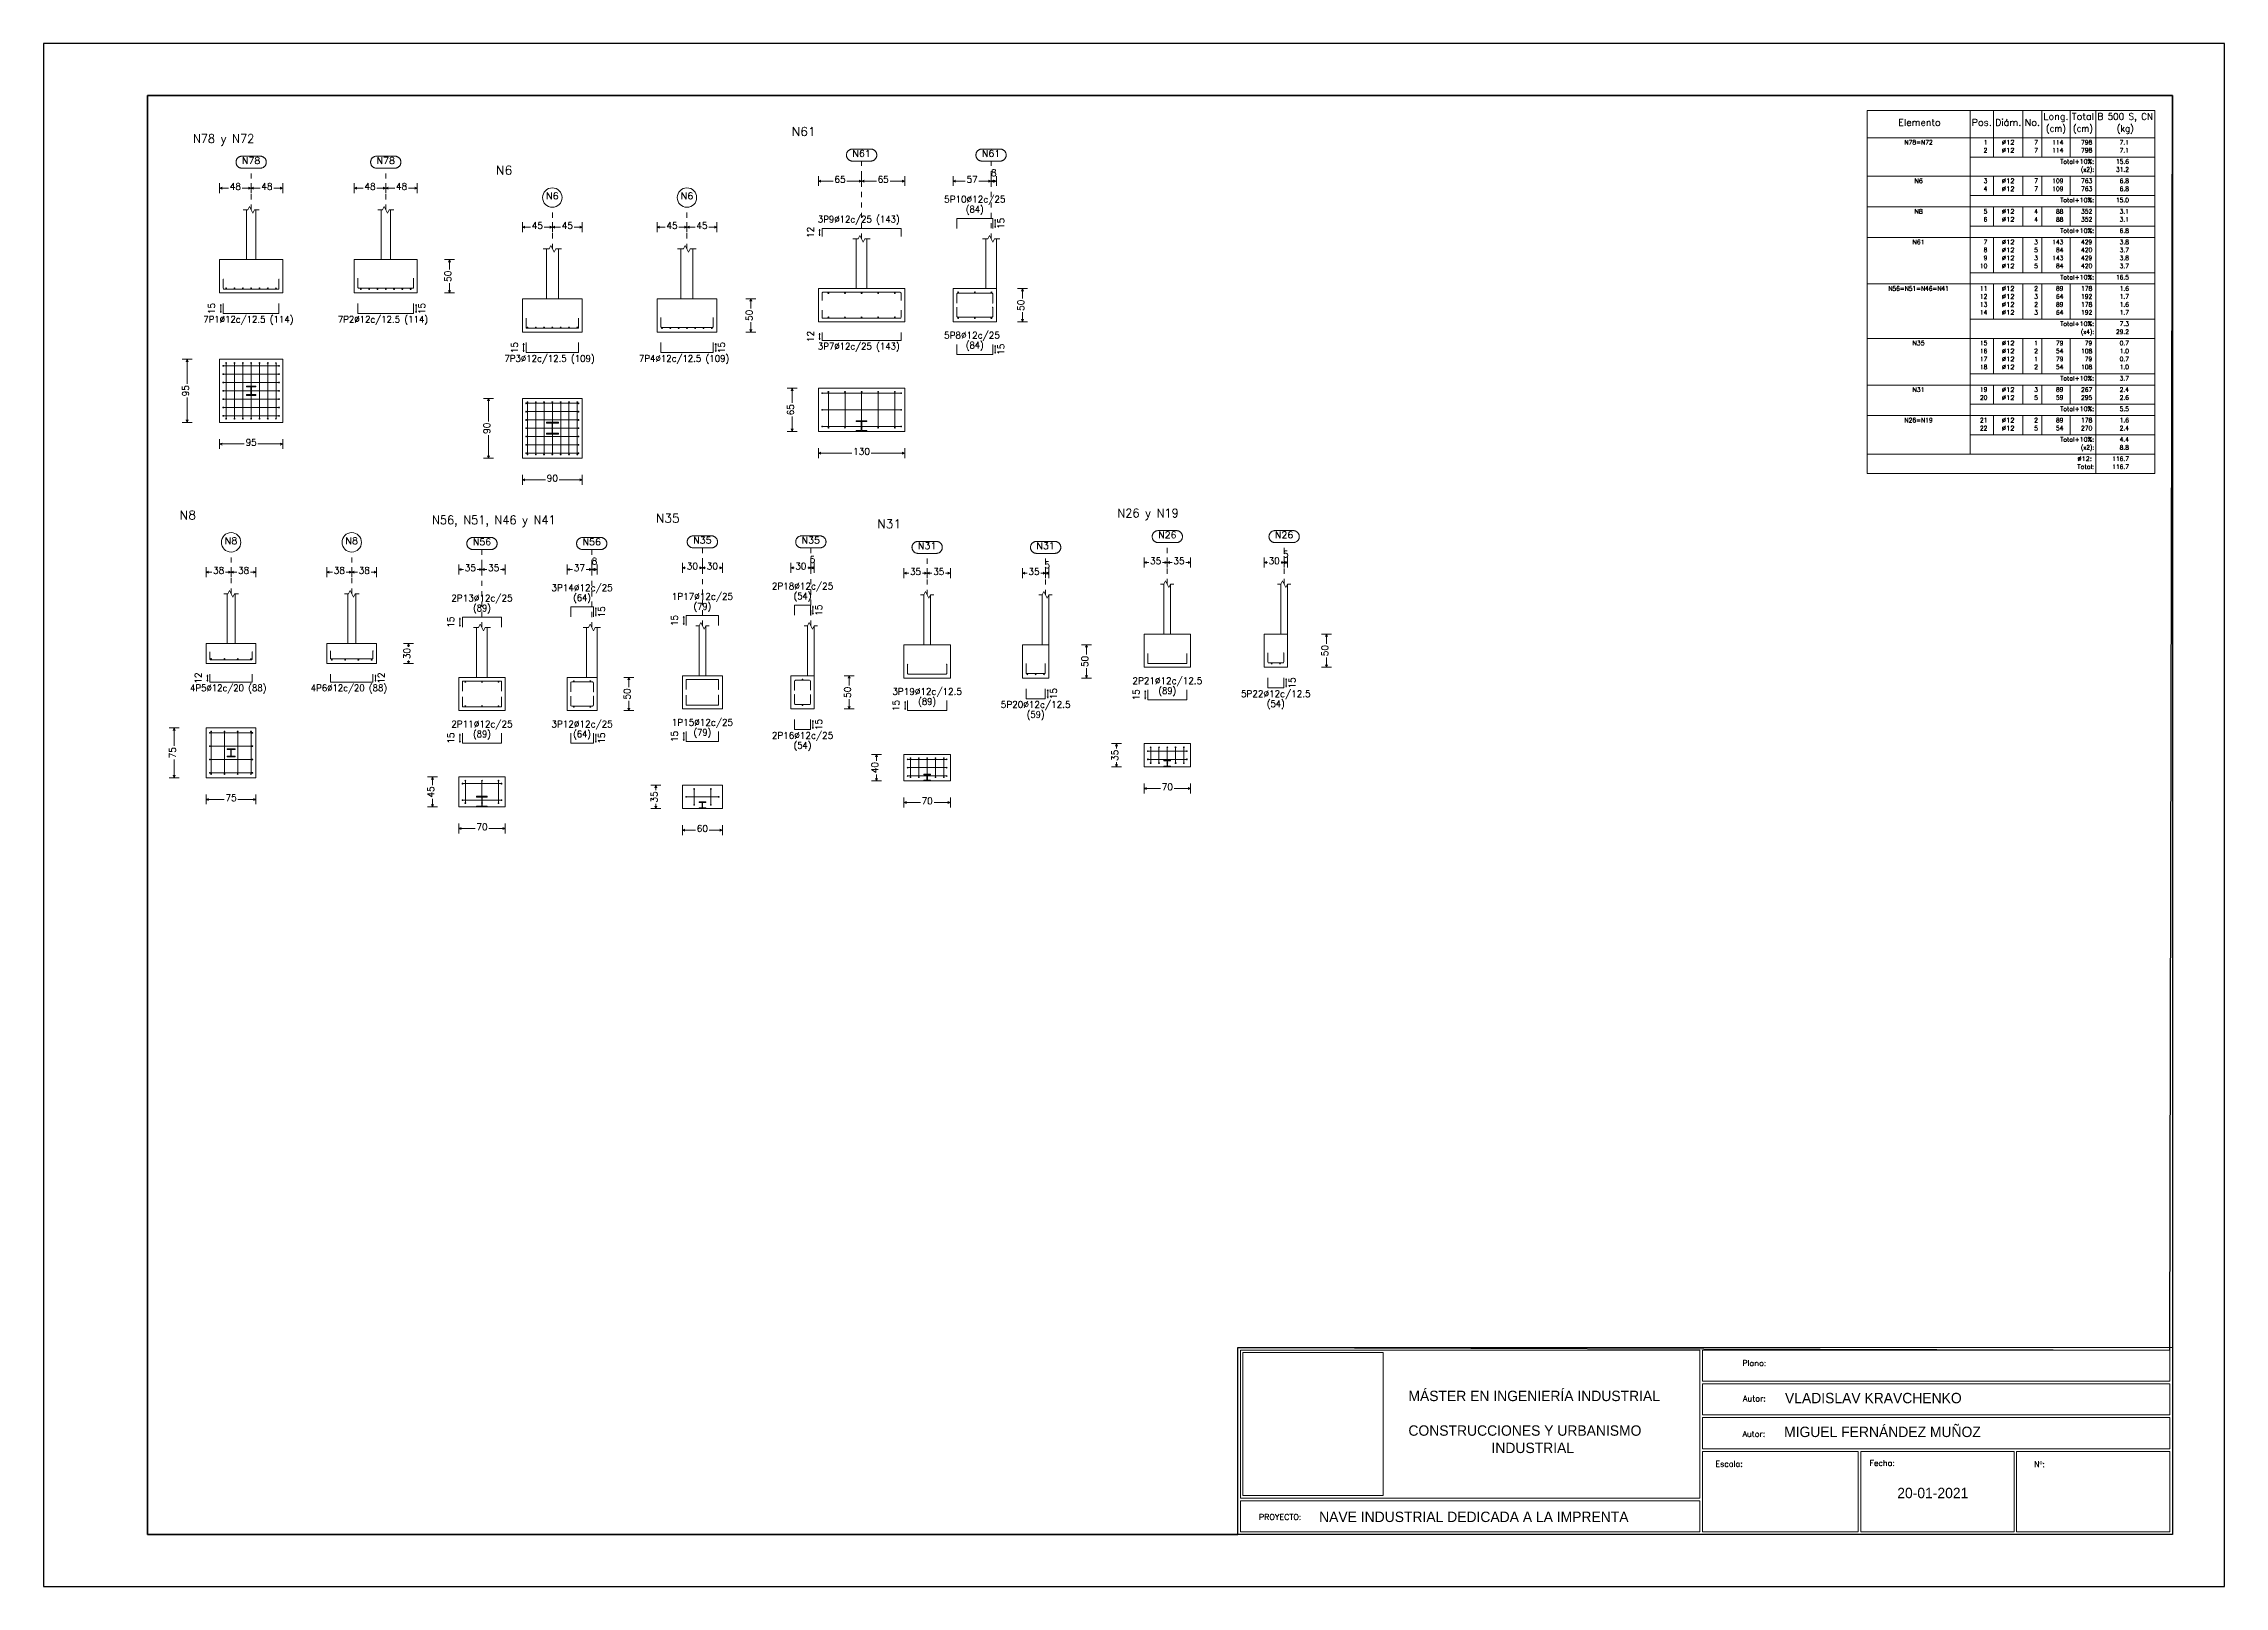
# Model space of a CAD drawing. Header units: millimetres. Extents: x -252 to 259, y -4 to 137.
# Drawn here: x 112.81 to 154.81, y -3.84 to 25.86 of the extents above; entities that cross this region are included whole.
import ezdxf
from ezdxf.enums import TextEntityAlignment as Align

# ---------------------------------------------------------------- set-up
doc = ezdxf.new("R2010")
doc.units = ezdxf.units.MM
doc.linetypes.add('CYPE_PUNTO', pattern=[0.075, 0, -0.075])
doc.layers.get('0').update_dxf_attribs({"lineweight": 0})
for name, color, linetype, lineweight in [('CIM_COTAS', 2, 'Continuous', 0), ('CIM_DIB_ARMADOS', 4, 'Continuous', 0), ('CIM_GEOMETRIA', 2, 'Continuous', 0), ('CIM_REFEREN', 2, 'Continuous', 0), ('CIM_TXT_ARMADOS', 3, 'Continuous', 0), ('TABLAS', 1, 'Continuous', 0), ('TEXTO_TABLAS', 1, 'Continuous', 0)]:
    doc.layers.add(name, color=color, linetype=linetype, lineweight=lineweight)
doc.layers.add('VG', color=7, linetype='Continuous')
doc.styles.add('CYPETXT', font='romans__.ttf', dxfattribs={"height": 0.2})

# ---------------------------------------------------------------- blocks, each defined once
blk = doc.blocks.new('PLANTILLA')
for p, q in [((72903.71, 49199.611), (72885.71, 49199.611)), ((72885.71, 49199.611), (72885.71, 49196.011)), ((72885.76, 49196.711), (72885.76, 49199.561)), ((72885.76, 49199.561), (72894.61, 49199.561)), ((72885.81, 49199.511), (72888.51, 49199.511)), ((72885.81, 49199.511), (72885.81, 49196.761)), ((72888.51, 49196.761), (72888.51, 49199.511)), ((72894.61, 49199.561), (72894.61, 49198.911)), ((72894.66, 49199.561), (72903.66, 49199.561)), ((72894.66, 49198.961), (72894.66, 49199.561)), ((72903.66, 49199.561), (72903.66, 49198.961)), ((72903.71, 49196.011), (72903.71, 49199.611)), ((72894.61, 49198.911), (72894.61, 49198.261)), ((72903.66, 49198.961), (72894.66, 49198.961)), ((72894.66, 49198.911), (72903.66, 49198.911)), ((72894.66, 49198.311), (72894.66, 49198.911)), ((72903.66, 49198.911), (72903.66, 49198.311)), ((72894.61, 49198.261), (72894.61, 49197.611)), ((72903.66, 49198.311), (72894.66, 49198.311)), ((72894.66, 49198.261), (72903.66, 49198.261)), ((72894.66, 49197.661), (72894.66, 49198.261)), ((72903.66, 49198.261), (72903.66, 49197.661)), ((72894.61, 49197.611), (72894.61, 49196.711)), ((72903.66, 49197.661), (72894.66, 49197.661)), ((72894.66, 49197.611), (72897.66, 49197.611)), ((72894.66, 49197.611), (72894.66, 49196.061)), ((72897.66, 49196.061), (72897.66, 49197.611)), ((72897.71, 49197.611), (72900.66, 49197.611)), ((72897.71, 49196.061), (72897.71, 49197.611)), ((72900.66, 49196.061), (72900.66, 49197.611)), ((72900.71, 49197.611), (72903.66, 49197.611)), ((72900.71, 49196.061), (72900.71, 49197.611)), ((72903.66, 49197.611), (72903.66, 49196.061)), ((72885.76, 49196.711), (72894.61, 49196.711)), ((72885.81, 49196.761), (72888.51, 49196.761)), ((72885.76, 49196.061), (72885.76, 49196.661)), ((72894.61, 49196.661), (72885.76, 49196.661)), ((72894.61, 49196.661), (72894.61, 49196.061)), ((72885.71, 49196.011), (72903.71, 49196.011)), ((72894.61, 49196.061), (72885.76, 49196.061)), ((72897.66, 49196.061), (72894.66, 49196.061)), ((72900.66, 49196.061), (72897.71, 49196.061)), ((72903.66, 49196.061), (72900.71, 49196.061))]:
    blk.add_line(p, q)
at = {"layer": 'VG'}
for p, q in [((72904.71, 49224.711), (72862.71, 49224.711)), ((72862.71, 49224.711), (72862.71, 49195.011)), ((72904.71, 49195.011), (72904.71, 49224.711)), ((72864.71, 49196.011), (72864.71, 49223.711)), ((72864.71, 49223.711), (72903.71, 49223.711)), ((72903.71, 49223.711), (72903.71, 49196.011)), ((72903.71, 49196.011), (72864.71, 49196.011)), ((72862.71, 49195.011), (72904.71, 49195.011))]:
    blk.add_line(p, q, dxfattribs=at)
blk.add_lwpolyline([(72864.71, 49223.711), (72864.71, 49196.011), (72885.71, 49196.011), (72885.71, 49199.611), (72903.66, 49199.561), (72903.71, 49223.711), (72864.71, 49223.711)], close=True, dxfattribs=at)
at = {"char_height": 0.11204, "attachment_point": 1}
for s, insert in [('{\\Fsimplex8|c0;Plano:}', (72895.427, 49199.367)), ('{\\Fsimplex8|c0;Autor:}', (72895.441, 49198.685)), ('{\\Fsimplex8|c0;Autor:}', (72895.43, 49198.002)), ('{\\Fsimplex8|c0;Escala:}', (72894.907, 49197.426)), ('{\\Fsimplex8|c0;Fecha:}', (72897.875, 49197.443)), ('{\\Fsimplex8|c0;Nº:}', (72901.047, 49197.419)), ('{\\Fsimplex8|c0;PROYECTO:}', (72886.117, 49196.403))]:
    blk.add_mtext(s, dxfattribs=dict(at, insert=insert))
at = {"char_height": 0.2, "attachment_point": 1}
for s, width, insert in [('MÁSTER EN INGENIERÍA INDUSTRIAL\\P\\PCONSTRUCCIONES Y URBANISMO\\P^I^IINDUSTRIAL', 5.52485, (72888.996, 49198.778)), ('VLADISLAV KRAVCHENKO', 6.14205, (72896.248, 49198.737)), ('MIGUEL FERNÁNDEZ MUÑOZ', 6.14205, (72896.231, 49198.086)), ('20-01-2021', 2.08938, (72898.411, 49196.909)), ('NAVE INDUSTRIAL DEDICADA A LA IMPRENTA', 6.85352, (72887.276, 49196.45))]:
    blk.add_mtext_dynamic_manual_height_columns(s, width=width, gutter_width=1, heights=[0], dxfattribs=dict(at, insert=insert))

msp = doc.modelspace()

# ---------------------------------------------------------------- hatches: boundary and pattern name
at = {"layer": 'CIM_DIB_ARMADOS'}
h = msp.add_hatch(color=256, dxfattribs=at)
edge = h.paths.add_edge_path()
edge.add_arc((116.273, 21.326), 0.00102, 0, 360)
h = msp.add_hatch(color=256, dxfattribs=at)
edge = h.paths.add_edge_path()
edge.add_arc((117.346, 21.326), 0.00102, 0, 360)
h = msp.add_hatch(color=256, dxfattribs=at)
edge = h.paths.add_edge_path()
edge.add_arc((118.866, 21.342), 0.00102, 0, 360)
h = msp.add_hatch(color=256, dxfattribs=at)
edge = h.paths.add_edge_path()
edge.add_arc((119.938, 21.342), 0.00102, 0, 360)
h = msp.add_hatch(color=256, dxfattribs=at)
edge = h.paths.add_edge_path()
edge.add_arc((124.699, 20.588), 0.00102, 0, 360)
h = msp.add_hatch(color=256, dxfattribs=at)
edge = h.paths.add_edge_path()
edge.add_arc((125.708, 20.588), 0.00102, 0, 360)
h = msp.add_hatch(color=256, dxfattribs=at)
edge = h.paths.add_edge_path()
edge.add_arc((127.806, 20.919), 0.00102, 0, 360)
h = msp.add_hatch(color=256, dxfattribs=at)
edge = h.paths.add_edge_path()
edge.add_arc((127.806, 20.73), 0.00102, 0, 360)
h = msp.add_hatch(color=256, dxfattribs=at)
edge = h.paths.add_edge_path()
edge.add_arc((129.327, 20.919), 0.00102, 0, 360)
h = msp.add_hatch(color=256, dxfattribs=at)
edge = h.paths.add_edge_path()
edge.add_arc((129.327, 20.73), 0.00102, 0, 360)
h = msp.add_hatch(color=256, dxfattribs=at)
edge = h.paths.add_edge_path()
edge.add_arc((130.402, 20.866), 0.00102, 0, 360)
h = msp.add_hatch(color=256, dxfattribs=at)
edge = h.paths.add_edge_path()
edge.add_arc((130.402, 20.784), 0.00102, 0, 360)
h = msp.add_hatch(color=256, dxfattribs=at)
edge = h.paths.add_edge_path()
edge.add_arc((131.091, 20.866), 0.00102, 0, 360)
h = msp.add_hatch(color=256, dxfattribs=at)
edge = h.paths.add_edge_path()
edge.add_arc((131.091, 20.784), 0.00102, 0, 360)
h = msp.add_hatch(color=256, dxfattribs=at)
edge = h.paths.add_edge_path()
edge.add_arc((122.106, 20.573), 0.00102, 0, 360)
h = msp.add_hatch(color=256, dxfattribs=at)
edge = h.paths.add_edge_path()
edge.add_arc((123.115, 20.573), 0.00102, 0, 360)
h = msp.add_hatch(color=256, dxfattribs=at)
edge = h.paths.add_edge_path()
edge.add_arc((116.273, 19.657), 0.00102, 0, 360)
h = msp.add_hatch(color=256, dxfattribs=at)
edge = h.paths.add_edge_path()
edge.add_arc((116.273, 19.497), 0.00102, 0, 360)
h = msp.add_hatch(color=256, dxfattribs=at)
edge = h.paths.add_edge_path()
edge.add_arc((116.273, 19.337), 0.00102, 0, 360)
h = msp.add_hatch(color=256, dxfattribs=at)
edge = h.paths.add_edge_path()
edge.add_arc((116.329, 19.713), 0.00102, 0, 360)
h = msp.add_hatch(color=256, dxfattribs=at)
edge = h.paths.add_edge_path()
edge.add_arc((116.489, 19.713), 0.00102, 0, 360)
h = msp.add_hatch(color=256, dxfattribs=at)
edge = h.paths.add_edge_path()
edge.add_arc((116.649, 19.713), 0.00102, 0, 360)
h = msp.add_hatch(color=256, dxfattribs=at)
edge = h.paths.add_edge_path()
edge.add_arc((116.809, 19.713), 0.00102, 0, 360)
h = msp.add_hatch(color=256, dxfattribs=at)
edge = h.paths.add_edge_path()
edge.add_arc((116.969, 19.713), 0.00102, 0, 360)
h = msp.add_hatch(color=256, dxfattribs=at)
edge = h.paths.add_edge_path()
edge.add_arc((117.129, 19.713), 0.00102, 0, 360)
h = msp.add_hatch(color=256, dxfattribs=at)
edge = h.paths.add_edge_path()
edge.add_arc((117.289, 19.713), 0.00102, 0, 360)
h = msp.add_hatch(color=256, dxfattribs=at)
edge = h.paths.add_edge_path()
edge.add_arc((117.346, 19.657), 0.00102, 0, 360)
h = msp.add_hatch(color=256, dxfattribs=at)
edge = h.paths.add_edge_path()
edge.add_arc((117.346, 19.497), 0.00102, 0, 360)
h = msp.add_hatch(color=256, dxfattribs=at)
edge = h.paths.add_edge_path()
edge.add_arc((117.346, 19.337), 0.00102, 0, 360)
h = msp.add_hatch(color=256, dxfattribs=at)
edge = h.paths.add_edge_path()
edge.add_arc((116.273, 19.177), 0.00102, 0, 360)
h = msp.add_hatch(color=256, dxfattribs=at)
edge = h.paths.add_edge_path()
edge.add_arc((116.273, 19.017), 0.00102, 0, 360)
h = msp.add_hatch(color=256, dxfattribs=at)
edge = h.paths.add_edge_path()
edge.add_arc((117.346, 19.177), 0.00102, 0, 360)
h = msp.add_hatch(color=256, dxfattribs=at)
edge = h.paths.add_edge_path()
edge.add_arc((117.346, 19.017), 0.00102, 0, 360)
h = msp.add_hatch(color=256, dxfattribs=at)
edge = h.paths.add_edge_path()
edge.add_arc((122.106, 18.936), 0.00102, 0, 360)
h = msp.add_hatch(color=256, dxfattribs=at)
edge = h.paths.add_edge_path()
edge.add_arc((122.131, 18.96), 0.00102, 0, 360)
h = msp.add_hatch(color=256, dxfattribs=at)
edge = h.paths.add_edge_path()
edge.add_arc((122.291, 18.96), 0.00102, 0, 360)
h = msp.add_hatch(color=256, dxfattribs=at)
edge = h.paths.add_edge_path()
edge.add_arc((122.451, 18.96), 0.00102, 0, 360)
h = msp.add_hatch(color=256, dxfattribs=at)
edge = h.paths.add_edge_path()
edge.add_arc((122.611, 18.96), 0.00102, 0, 360)
h = msp.add_hatch(color=256, dxfattribs=at)
edge = h.paths.add_edge_path()
edge.add_arc((122.771, 18.96), 0.00102, 0, 360)
h = msp.add_hatch(color=256, dxfattribs=at)
edge = h.paths.add_edge_path()
edge.add_arc((122.931, 18.96), 0.00102, 0, 360)
h = msp.add_hatch(color=256, dxfattribs=at)
edge = h.paths.add_edge_path()
edge.add_arc((123.091, 18.96), 0.00102, 0, 360)
h = msp.add_hatch(color=256, dxfattribs=at)
edge = h.paths.add_edge_path()
edge.add_arc((123.115, 18.936), 0.00102, 0, 360)
h = msp.add_hatch(color=256, dxfattribs=at)
edge = h.paths.add_edge_path()
edge.add_arc((127.806, 19.131), 0.00102, 0, 360)
h = msp.add_hatch(color=256, dxfattribs=at)
edge = h.paths.add_edge_path()
edge.add_arc((127.806, 19.131), 0.00102, 0, 360)
h = msp.add_hatch(color=256, dxfattribs=at)
edge = h.paths.add_edge_path()
edge.add_arc((127.927, 19.156), 0.00102, 0, 360)
h = msp.add_hatch(color=256, dxfattribs=at)
edge = h.paths.add_edge_path()
edge.add_arc((127.927, 19.156), 0.00102, 0, 360)
h = msp.add_hatch(color=256, dxfattribs=at)
edge = h.paths.add_edge_path()
edge.add_arc((128.247, 19.156), 0.00102, 0, 360)
h = msp.add_hatch(color=256, dxfattribs=at)
edge = h.paths.add_edge_path()
edge.add_arc((128.247, 19.156), 0.00102, 0, 360)
h = msp.add_hatch(color=256, dxfattribs=at)
edge = h.paths.add_edge_path()
edge.add_arc((128.567, 19.156), 0.00102, 0, 360)
h = msp.add_hatch(color=256, dxfattribs=at)
edge = h.paths.add_edge_path()
edge.add_arc((128.567, 19.156), 0.00102, 0, 360)
h = msp.add_hatch(color=256, dxfattribs=at)
edge = h.paths.add_edge_path()
edge.add_arc((128.887, 19.156), 0.00102, 0, 360)
h = msp.add_hatch(color=256, dxfattribs=at)
edge = h.paths.add_edge_path()
edge.add_arc((128.887, 19.156), 0.00102, 0, 360)
h = msp.add_hatch(color=256, dxfattribs=at)
edge = h.paths.add_edge_path()
edge.add_arc((129.207, 19.156), 0.00102, 0, 360)
h = msp.add_hatch(color=256, dxfattribs=at)
edge = h.paths.add_edge_path()
edge.add_arc((129.207, 19.156), 0.00102, 0, 360)
h = msp.add_hatch(color=256, dxfattribs=at)
edge = h.paths.add_edge_path()
edge.add_arc((129.327, 19.131), 0.00102, 0, 360)
h = msp.add_hatch(color=256, dxfattribs=at)
edge = h.paths.add_edge_path()
edge.add_arc((129.327, 19.131), 0.00102, 0, 360)
h = msp.add_hatch(color=256, dxfattribs=at)
edge = h.paths.add_edge_path()
edge.add_arc((116.273, 18.857), 0.00102, 0, 360)
h = msp.add_hatch(color=256, dxfattribs=at)
edge = h.paths.add_edge_path()
edge.add_arc((116.273, 18.697), 0.00102, 0, 360)
h = msp.add_hatch(color=256, dxfattribs=at)
edge = h.paths.add_edge_path()
edge.add_arc((116.329, 18.641), 0.00102, 0, 360)
h = msp.add_hatch(color=256, dxfattribs=at)
edge = h.paths.add_edge_path()
edge.add_arc((116.489, 18.641), 0.00102, 0, 360)
h = msp.add_hatch(color=256, dxfattribs=at)
edge = h.paths.add_edge_path()
edge.add_arc((116.649, 18.641), 0.00102, 0, 360)
h = msp.add_hatch(color=256, dxfattribs=at)
edge = h.paths.add_edge_path()
edge.add_arc((116.809, 18.641), 0.00102, 0, 360)
h = msp.add_hatch(color=256, dxfattribs=at)
edge = h.paths.add_edge_path()
edge.add_arc((116.969, 18.641), 0.00102, 0, 360)
h = msp.add_hatch(color=256, dxfattribs=at)
edge = h.paths.add_edge_path()
edge.add_arc((117.129, 18.641), 0.00102, 0, 360)
h = msp.add_hatch(color=256, dxfattribs=at)
edge = h.paths.add_edge_path()
edge.add_arc((117.289, 18.641), 0.00102, 0, 360)
h = msp.add_hatch(color=256, dxfattribs=at)
edge = h.paths.add_edge_path()
edge.add_arc((117.346, 18.857), 0.00102, 0, 360)
h = msp.add_hatch(color=256, dxfattribs=at)
edge = h.paths.add_edge_path()
edge.add_arc((117.346, 18.697), 0.00102, 0, 360)
h = msp.add_hatch(color=256, dxfattribs=at)
edge = h.paths.add_edge_path()
edge.add_arc((122.106, 18.776), 0.00102, 0, 360)
h = msp.add_hatch(color=256, dxfattribs=at)
edge = h.paths.add_edge_path()
edge.add_arc((122.106, 18.616), 0.00102, 0, 360)
h = msp.add_hatch(color=256, dxfattribs=at)
edge = h.paths.add_edge_path()
edge.add_arc((123.115, 18.776), 0.00102, 0, 360)
h = msp.add_hatch(color=256, dxfattribs=at)
edge = h.paths.add_edge_path()
edge.add_arc((123.115, 18.616), 0.00102, 0, 360)
h = msp.add_hatch(color=256, dxfattribs=at)
edge = h.paths.add_edge_path()
edge.add_arc((127.806, 18.811), 0.00102, 0, 360)
h = msp.add_hatch(color=256, dxfattribs=at)
edge = h.paths.add_edge_path()
edge.add_arc((127.806, 18.811), 0.00102, 0, 360)
h = msp.add_hatch(color=256, dxfattribs=at)
edge = h.paths.add_edge_path()
edge.add_arc((127.806, 18.491), 0.00102, 0, 360)
h = msp.add_hatch(color=256, dxfattribs=at)
edge = h.paths.add_edge_path()
edge.add_arc((127.806, 18.491), 0.00102, 0, 360)
h = msp.add_hatch(color=256, dxfattribs=at)
edge = h.paths.add_edge_path()
edge.add_arc((129.327, 18.811), 0.00102, 0, 360)
h = msp.add_hatch(color=256, dxfattribs=at)
edge = h.paths.add_edge_path()
edge.add_arc((129.327, 18.811), 0.00102, 0, 360)
h = msp.add_hatch(color=256, dxfattribs=at)
edge = h.paths.add_edge_path()
edge.add_arc((129.327, 18.491), 0.00102, 0, 360)
h = msp.add_hatch(color=256, dxfattribs=at)
edge = h.paths.add_edge_path()
edge.add_arc((129.327, 18.491), 0.00102, 0, 360)
h = msp.add_hatch(color=256, dxfattribs=at)
edge = h.paths.add_edge_path()
edge.add_arc((122.106, 18.456), 0.00102, 0, 360)
h = msp.add_hatch(color=256, dxfattribs=at)
edge = h.paths.add_edge_path()
edge.add_arc((122.106, 18.296), 0.00102, 0, 360)
h = msp.add_hatch(color=256, dxfattribs=at)
edge = h.paths.add_edge_path()
edge.add_arc((122.106, 18.136), 0.00102, 0, 360)
h = msp.add_hatch(color=256, dxfattribs=at)
edge = h.paths.add_edge_path()
edge.add_arc((123.115, 18.456), 0.00102, 0, 360)
h = msp.add_hatch(color=256, dxfattribs=at)
edge = h.paths.add_edge_path()
edge.add_arc((123.115, 18.296), 0.00102, 0, 360)
h = msp.add_hatch(color=256, dxfattribs=at)
edge = h.paths.add_edge_path()
edge.add_arc((123.115, 18.136), 0.00102, 0, 360)
h = msp.add_hatch(color=256, dxfattribs=at)
edge = h.paths.add_edge_path()
edge.add_arc((127.927, 18.467), 0.00102, 0, 360)
h = msp.add_hatch(color=256, dxfattribs=at)
edge = h.paths.add_edge_path()
edge.add_arc((127.927, 18.467), 0.00102, 0, 360)
h = msp.add_hatch(color=256, dxfattribs=at)
edge = h.paths.add_edge_path()
edge.add_arc((128.247, 18.467), 0.00102, 0, 360)
h = msp.add_hatch(color=256, dxfattribs=at)
edge = h.paths.add_edge_path()
edge.add_arc((128.247, 18.467), 0.00102, 0, 360)
h = msp.add_hatch(color=256, dxfattribs=at)
edge = h.paths.add_edge_path()
edge.add_arc((128.567, 18.467), 0.00102, 0, 360)
h = msp.add_hatch(color=256, dxfattribs=at)
edge = h.paths.add_edge_path()
edge.add_arc((128.567, 18.467), 0.00102, 0, 360)
h = msp.add_hatch(color=256, dxfattribs=at)
edge = h.paths.add_edge_path()
edge.add_arc((128.887, 18.467), 0.00102, 0, 360)
h = msp.add_hatch(color=256, dxfattribs=at)
edge = h.paths.add_edge_path()
edge.add_arc((128.887, 18.467), 0.00102, 0, 360)
h = msp.add_hatch(color=256, dxfattribs=at)
edge = h.paths.add_edge_path()
edge.add_arc((129.207, 18.467), 0.00102, 0, 360)
h = msp.add_hatch(color=256, dxfattribs=at)
edge = h.paths.add_edge_path()
edge.add_arc((129.207, 18.467), 0.00102, 0, 360)
h = msp.add_hatch(color=256, dxfattribs=at)
edge = h.paths.add_edge_path()
edge.add_arc((122.106, 17.976), 0.00102, 0, 360)
h = msp.add_hatch(color=256, dxfattribs=at)
edge = h.paths.add_edge_path()
edge.add_arc((122.131, 17.952), 0.00102, 0, 360)
h = msp.add_hatch(color=256, dxfattribs=at)
edge = h.paths.add_edge_path()
edge.add_arc((122.291, 17.952), 0.00102, 0, 360)
h = msp.add_hatch(color=256, dxfattribs=at)
edge = h.paths.add_edge_path()
edge.add_arc((122.451, 17.952), 0.00102, 0, 360)
h = msp.add_hatch(color=256, dxfattribs=at)
edge = h.paths.add_edge_path()
edge.add_arc((122.611, 17.952), 0.00102, 0, 360)
h = msp.add_hatch(color=256, dxfattribs=at)
edge = h.paths.add_edge_path()
edge.add_arc((122.771, 17.952), 0.00102, 0, 360)
h = msp.add_hatch(color=256, dxfattribs=at)
edge = h.paths.add_edge_path()
edge.add_arc((122.931, 17.952), 0.00102, 0, 360)
h = msp.add_hatch(color=256, dxfattribs=at)
edge = h.paths.add_edge_path()
edge.add_arc((123.091, 17.952), 0.00102, 0, 360)
h = msp.add_hatch(color=256, dxfattribs=at)
edge = h.paths.add_edge_path()
edge.add_arc((123.115, 17.976), 0.00102, 0, 360)
h = msp.add_hatch(color=256, dxfattribs=at)
edge = h.paths.add_edge_path()
edge.add_arc((116.015, 14.153), 0.00102, 0, 360)
h = msp.add_hatch(color=256, dxfattribs=at)
edge = h.paths.add_edge_path()
edge.add_arc((116.832, 14.153), 0.00102, 0, 360)
h = msp.add_hatch(color=256, dxfattribs=at)
edge = h.paths.add_edge_path()
edge.add_arc((118.339, 14.168), 0.00102, 0, 360)
h = msp.add_hatch(color=256, dxfattribs=at)
edge = h.paths.add_edge_path()
edge.add_arc((119.156, 14.168), 0.00102, 0, 360)
h = msp.add_hatch(color=256, dxfattribs=at)
edge = h.paths.add_edge_path()
edge.add_arc((129.453, 13.911), 0.00102, 0, 360)
h = msp.add_hatch(color=256, dxfattribs=at)
edge = h.paths.add_edge_path()
edge.add_arc((130.205, 13.911), 0.00102, 0, 360)
h = msp.add_hatch(color=256, dxfattribs=at)
edge = h.paths.add_edge_path()
edge.add_arc((131.734, 13.926), 0.00102, 0, 360)
h = msp.add_hatch(color=256, dxfattribs=at)
edge = h.paths.add_edge_path()
edge.add_arc((132.103, 13.926), 0.00102, 0, 360)
h = msp.add_hatch(color=256, dxfattribs=at)
edge = h.paths.add_edge_path()
edge.add_arc((134.078, 14.118), 0.00102, 0, 360)
h = msp.add_hatch(color=256, dxfattribs=at)
edge = h.paths.add_edge_path()
edge.add_arc((134.831, 14.118), 0.00102, 0, 360)
h = msp.add_hatch(color=256, dxfattribs=at)
edge = h.paths.add_edge_path()
edge.add_arc((136.392, 14.133), 0.00102, 0, 360)
h = msp.add_hatch(color=256, dxfattribs=at)
edge = h.paths.add_edge_path()
edge.add_arc((136.696, 14.133), 0.00102, 0, 360)
h = msp.add_hatch(color=256, dxfattribs=at)
edge = h.paths.add_edge_path()
edge.add_arc((120.879, 13.396), 0.00102, 0, 360)
h = msp.add_hatch(color=256, dxfattribs=at)
edge = h.paths.add_edge_path()
edge.add_arc((120.879, 13.284), 0.00102, 0, 360)
h = msp.add_hatch(color=256, dxfattribs=at)
edge = h.paths.add_edge_path()
edge.add_arc((121.631, 13.396), 0.00102, 0, 360)
h = msp.add_hatch(color=256, dxfattribs=at)
edge = h.paths.add_edge_path()
edge.add_arc((121.631, 13.284), 0.00102, 0, 360)
h = msp.add_hatch(color=256, dxfattribs=at)
edge = h.paths.add_edge_path()
edge.add_arc((122.967, 13.381), 0.00102, 0, 360)
h = msp.add_hatch(color=256, dxfattribs=at)
edge = h.paths.add_edge_path()
edge.add_arc((122.967, 13.299), 0.00102, 0, 360)
h = msp.add_hatch(color=256, dxfattribs=at)
edge = h.paths.add_edge_path()
edge.add_arc((123.4, 13.381), 0.00102, 0, 360)
h = msp.add_hatch(color=256, dxfattribs=at)
edge = h.paths.add_edge_path()
edge.add_arc((123.4, 13.299), 0.00102, 0, 360)
h = msp.add_hatch(color=256, dxfattribs=at)
edge = h.paths.add_edge_path()
edge.add_arc((125.188, 13.428), 0.00102, 0, 360)
h = msp.add_hatch(color=256, dxfattribs=at)
edge = h.paths.add_edge_path()
edge.add_arc((125.188, 13.316), 0.00102, 0, 360)
h = msp.add_hatch(color=256, dxfattribs=at)
edge = h.paths.add_edge_path()
edge.add_arc((125.813, 13.428), 0.00102, 0, 360)
h = msp.add_hatch(color=256, dxfattribs=at)
edge = h.paths.add_edge_path()
edge.add_arc((125.813, 13.316), 0.00102, 0, 360)
h = msp.add_hatch(color=256, dxfattribs=at)
edge = h.paths.add_edge_path()
edge.add_arc((127.277, 13.413), 0.00102, 0, 360)
h = msp.add_hatch(color=256, dxfattribs=at)
edge = h.paths.add_edge_path()
edge.add_arc((127.277, 13.331), 0.00102, 0, 360)
h = msp.add_hatch(color=256, dxfattribs=at)
edge = h.paths.add_edge_path()
edge.add_arc((127.581, 13.413), 0.00102, 0, 360)
h = msp.add_hatch(color=256, dxfattribs=at)
edge = h.paths.add_edge_path()
edge.add_arc((127.581, 13.331), 0.00102, 0, 360)
h = msp.add_hatch(color=256, dxfattribs=at)
edge = h.paths.add_edge_path()
edge.add_arc((116.039, 12.617), 0.00102, 0, 360)
h = msp.add_hatch(color=256, dxfattribs=at)
edge = h.paths.add_edge_path()
edge.add_arc((116.295, 12.617), 0.00102, 0, 360)
h = msp.add_hatch(color=256, dxfattribs=at)
edge = h.paths.add_edge_path()
edge.add_arc((116.551, 12.617), 0.00102, 0, 360)
h = msp.add_hatch(color=256, dxfattribs=at)
edge = h.paths.add_edge_path()
edge.add_arc((116.807, 12.617), 0.00102, 0, 360)
h = msp.add_hatch(color=256, dxfattribs=at)
edge = h.paths.add_edge_path()
edge.add_arc((116.015, 12.592), 0.00102, 0, 360)
h = msp.add_hatch(color=256, dxfattribs=at)
edge = h.paths.add_edge_path()
edge.add_arc((116.015, 12.336), 0.00102, 0, 360)
h = msp.add_hatch(color=256, dxfattribs=at)
edge = h.paths.add_edge_path()
edge.add_arc((116.832, 12.592), 0.00102, 0, 360)
h = msp.add_hatch(color=256, dxfattribs=at)
edge = h.paths.add_edge_path()
edge.add_arc((116.832, 12.336), 0.00102, 0, 360)
h = msp.add_hatch(color=256, dxfattribs=at)
edge = h.paths.add_edge_path()
edge.add_arc((134.078, 12.241), 0.00102, 0, 360)
h = msp.add_hatch(color=256, dxfattribs=at)
edge = h.paths.add_edge_path()
edge.add_arc((134.134, 12.313), 0.00102, 0, 360)
h = msp.add_hatch(color=256, dxfattribs=at)
edge = h.paths.add_edge_path()
edge.add_arc((134.294, 12.313), 0.00102, 0, 360)
h = msp.add_hatch(color=256, dxfattribs=at)
edge = h.paths.add_edge_path()
edge.add_arc((134.454, 12.313), 0.00102, 0, 360)
h = msp.add_hatch(color=256, dxfattribs=at)
edge = h.paths.add_edge_path()
edge.add_arc((134.614, 12.313), 0.00102, 0, 360)
h = msp.add_hatch(color=256, dxfattribs=at)
edge = h.paths.add_edge_path()
edge.add_arc((134.774, 12.313), 0.00102, 0, 360)
h = msp.add_hatch(color=256, dxfattribs=at)
edge = h.paths.add_edge_path()
edge.add_arc((134.831, 12.241), 0.00102, 0, 360)
h = msp.add_hatch(color=256, dxfattribs=at)
edge = h.paths.add_edge_path()
edge.add_arc((116.015, 12.08), 0.00102, 0, 360)
h = msp.add_hatch(color=256, dxfattribs=at)
edge = h.paths.add_edge_path()
edge.add_arc((116.015, 11.824), 0.00102, 0, 360)
h = msp.add_hatch(color=256, dxfattribs=at)
edge = h.paths.add_edge_path()
edge.add_arc((116.039, 11.8), 0.00102, 0, 360)
h = msp.add_hatch(color=256, dxfattribs=at)
edge = h.paths.add_edge_path()
edge.add_arc((116.295, 11.8), 0.00102, 0, 360)
h = msp.add_hatch(color=256, dxfattribs=at)
edge = h.paths.add_edge_path()
edge.add_arc((116.551, 11.8), 0.00102, 0, 360)
h = msp.add_hatch(color=256, dxfattribs=at)
edge = h.paths.add_edge_path()
edge.add_arc((116.807, 11.8), 0.00102, 0, 360)
h = msp.add_hatch(color=256, dxfattribs=at)
edge = h.paths.add_edge_path()
edge.add_arc((116.832, 12.08), 0.00102, 0, 360)
h = msp.add_hatch(color=256, dxfattribs=at)
edge = h.paths.add_edge_path()
edge.add_arc((116.832, 11.824), 0.00102, 0, 360)
h = msp.add_hatch(color=256, dxfattribs=at)
edge = h.paths.add_edge_path()
edge.add_arc((129.453, 12.082), 0.00102, 0, 360)
h = msp.add_hatch(color=256, dxfattribs=at)
edge = h.paths.add_edge_path()
edge.add_arc((129.453, 11.922), 0.00102, 0, 360)
h = msp.add_hatch(color=256, dxfattribs=at)
edge = h.paths.add_edge_path()
edge.add_arc((129.453, 11.762), 0.00102, 0, 360)
h = msp.add_hatch(color=256, dxfattribs=at)
edge = h.paths.add_edge_path()
edge.add_arc((129.509, 12.106), 0.00102, 0, 360)
h = msp.add_hatch(color=256, dxfattribs=at)
edge = h.paths.add_edge_path()
edge.add_arc((129.669, 12.106), 0.00102, 0, 360)
h = msp.add_hatch(color=256, dxfattribs=at)
edge = h.paths.add_edge_path()
edge.add_arc((129.829, 12.106), 0.00102, 0, 360)
h = msp.add_hatch(color=256, dxfattribs=at)
edge = h.paths.add_edge_path()
edge.add_arc((129.989, 12.106), 0.00102, 0, 360)
h = msp.add_hatch(color=256, dxfattribs=at)
edge = h.paths.add_edge_path()
edge.add_arc((130.149, 12.106), 0.00102, 0, 360)
h = msp.add_hatch(color=256, dxfattribs=at)
edge = h.paths.add_edge_path()
edge.add_arc((130.205, 12.082), 0.00102, 0, 360)
h = msp.add_hatch(color=256, dxfattribs=at)
edge = h.paths.add_edge_path()
edge.add_arc((130.205, 11.922), 0.00102, 0, 360)
h = msp.add_hatch(color=256, dxfattribs=at)
edge = h.paths.add_edge_path()
edge.add_arc((130.205, 11.762), 0.00102, 0, 360)
h = msp.add_hatch(color=256, dxfattribs=at)
edge = h.paths.add_edge_path()
edge.add_arc((134.078, 12.081), 0.00102, 0, 360)
h = msp.add_hatch(color=256, dxfattribs=at)
edge = h.paths.add_edge_path()
edge.add_arc((134.134, 12.008), 0.00102, 0, 360)
h = msp.add_hatch(color=256, dxfattribs=at)
edge = h.paths.add_edge_path()
edge.add_arc((134.294, 12.008), 0.00102, 0, 360)
h = msp.add_hatch(color=256, dxfattribs=at)
edge = h.paths.add_edge_path()
edge.add_arc((134.454, 12.008), 0.00102, 0, 360)
h = msp.add_hatch(color=256, dxfattribs=at)
edge = h.paths.add_edge_path()
edge.add_arc((134.614, 12.008), 0.00102, 0, 360)
h = msp.add_hatch(color=256, dxfattribs=at)
edge = h.paths.add_edge_path()
edge.add_arc((134.774, 12.008), 0.00102, 0, 360)
h = msp.add_hatch(color=256, dxfattribs=at)
edge = h.paths.add_edge_path()
edge.add_arc((134.831, 12.081), 0.00102, 0, 360)
h = msp.add_hatch(color=256, dxfattribs=at)
edge = h.paths.add_edge_path()
edge.add_arc((120.879, 11.615), 0.00102, 0, 360)
h = msp.add_hatch(color=256, dxfattribs=at)
edge = h.paths.add_edge_path()
edge.add_arc((120.879, 11.615), 0.00102, 0, 360)
h = msp.add_hatch(color=256, dxfattribs=at)
edge = h.paths.add_edge_path()
edge.add_arc((120.935, 11.671), 0.00102, 0, 360)
h = msp.add_hatch(color=256, dxfattribs=at)
edge = h.paths.add_edge_path()
edge.add_arc((120.935, 11.671), 0.00102, 0, 360)
h = msp.add_hatch(color=256, dxfattribs=at)
edge = h.paths.add_edge_path()
edge.add_arc((121.255, 11.671), 0.00102, 0, 360)
h = msp.add_hatch(color=256, dxfattribs=at)
edge = h.paths.add_edge_path()
edge.add_arc((121.255, 11.671), 0.00102, 0, 360)
h = msp.add_hatch(color=256, dxfattribs=at)
edge = h.paths.add_edge_path()
edge.add_arc((121.575, 11.671), 0.00102, 0, 360)
h = msp.add_hatch(color=256, dxfattribs=at)
edge = h.paths.add_edge_path()
edge.add_arc((121.575, 11.671), 0.00102, 0, 360)
h = msp.add_hatch(color=256, dxfattribs=at)
edge = h.paths.add_edge_path()
edge.add_arc((121.631, 11.615), 0.00102, 0, 360)
h = msp.add_hatch(color=256, dxfattribs=at)
edge = h.paths.add_edge_path()
edge.add_arc((121.631, 11.615), 0.00102, 0, 360)
h = msp.add_hatch(color=256, dxfattribs=at)
edge = h.paths.add_edge_path()
edge.add_arc((125.188, 11.359), 0.00102, 0, 360)
h = msp.add_hatch(color=256, dxfattribs=at)
edge = h.paths.add_edge_path()
edge.add_arc((125.188, 11.359), 0.00102, 0, 360)
h = msp.add_hatch(color=256, dxfattribs=at)
edge = h.paths.add_edge_path()
edge.add_arc((125.341, 11.511), 0.00102, 0, 360)
h = msp.add_hatch(color=256, dxfattribs=at)
edge = h.paths.add_edge_path()
edge.add_arc((125.341, 11.511), 0.00102, 0, 360)
h = msp.add_hatch(color=256, dxfattribs=at)
edge = h.paths.add_edge_path()
edge.add_arc((125.661, 11.511), 0.00102, 0, 360)
h = msp.add_hatch(color=256, dxfattribs=at)
edge = h.paths.add_edge_path()
edge.add_arc((125.661, 11.511), 0.00102, 0, 360)
h = msp.add_hatch(color=256, dxfattribs=at)
edge = h.paths.add_edge_path()
edge.add_arc((125.813, 11.359), 0.00102, 0, 360)
h = msp.add_hatch(color=256, dxfattribs=at)
edge = h.paths.add_edge_path()
edge.add_arc((125.813, 11.359), 0.00102, 0, 360)
h = msp.add_hatch(color=256, dxfattribs=at)
edge = h.paths.add_edge_path()
edge.add_arc((129.509, 11.737), 0.00102, 0, 360)
h = msp.add_hatch(color=256, dxfattribs=at)
edge = h.paths.add_edge_path()
edge.add_arc((129.669, 11.737), 0.00102, 0, 360)
h = msp.add_hatch(color=256, dxfattribs=at)
edge = h.paths.add_edge_path()
edge.add_arc((129.829, 11.737), 0.00102, 0, 360)
h = msp.add_hatch(color=256, dxfattribs=at)
edge = h.paths.add_edge_path()
edge.add_arc((129.989, 11.737), 0.00102, 0, 360)
h = msp.add_hatch(color=256, dxfattribs=at)
edge = h.paths.add_edge_path()
edge.add_arc((130.149, 11.737), 0.00102, 0, 360)
h = msp.add_hatch(color=256, dxfattribs=at)
edge = h.paths.add_edge_path()
edge.add_arc((120.879, 11.295), 0.00102, 0, 360)
h = msp.add_hatch(color=256, dxfattribs=at)
edge = h.paths.add_edge_path()
edge.add_arc((120.879, 11.295), 0.00102, 0, 360)
h = msp.add_hatch(color=256, dxfattribs=at)
edge = h.paths.add_edge_path()
edge.add_arc((120.935, 11.238), 0.00102, 0, 360)
h = msp.add_hatch(color=256, dxfattribs=at)
edge = h.paths.add_edge_path()
edge.add_arc((120.935, 11.238), 0.00102, 0, 360)
h = msp.add_hatch(color=256, dxfattribs=at)
edge = h.paths.add_edge_path()
edge.add_arc((121.255, 11.238), 0.00102, 0, 360)
h = msp.add_hatch(color=256, dxfattribs=at)
edge = h.paths.add_edge_path()
edge.add_arc((121.255, 11.238), 0.00102, 0, 360)
h = msp.add_hatch(color=256, dxfattribs=at)
edge = h.paths.add_edge_path()
edge.add_arc((121.575, 11.238), 0.00102, 0, 360)
h = msp.add_hatch(color=256, dxfattribs=at)
edge = h.paths.add_edge_path()
edge.add_arc((121.575, 11.238), 0.00102, 0, 360)
h = msp.add_hatch(color=256, dxfattribs=at)
edge = h.paths.add_edge_path()
edge.add_arc((121.631, 11.295), 0.00102, 0, 360)
h = msp.add_hatch(color=256, dxfattribs=at)
edge = h.paths.add_edge_path()
edge.add_arc((121.631, 11.295), 0.00102, 0, 360)
h = msp.add_hatch(color=256, dxfattribs=at)
edge = h.paths.add_edge_path()
edge.add_arc((125.341, 11.206), 0.00102, 0, 360)
h = msp.add_hatch(color=256, dxfattribs=at)
edge = h.paths.add_edge_path()
edge.add_arc((125.341, 11.206), 0.00102, 0, 360)
h = msp.add_hatch(color=256, dxfattribs=at)
edge = h.paths.add_edge_path()
edge.add_arc((125.661, 11.206), 0.00102, 0, 360)
h = msp.add_hatch(color=256, dxfattribs=at)
edge = h.paths.add_edge_path()
edge.add_arc((125.661, 11.206), 0.00102, 0, 360)

# ---------------------------------------------------------------- linework, layer by layer
at = {"layer": 'CIM_COTAS', "linetype": 'CYPE_PUNTO'}
for p, q in [((128.567, 22.105), (128.567, 23.6)), ((131.06, 22.105), (131.06, 23.6)), ((116.809, 22.663), (116.809, 23.463)), ((119.402, 22.663), (119.402, 23.463)), ((122.611, 21.909), (122.611, 22.71)), ((125.203, 21.909), (125.203, 22.71)), ((116.423, 15.271), (116.423, 16.072)), ((118.747, 15.271), (118.747, 16.072)), ((121.255, 14.62), (121.255, 16.122)), ((123.369, 14.62), (123.369, 16.122)), ((125.501, 14.652), (125.501, 16.154)), ((127.589, 14.652), (127.589, 16.154)), ((129.829, 15.247), (129.829, 16.048)), ((132.111, 15.247), (132.111, 16.048)), ((134.454, 15.454), (134.454, 16.255)), ((136.704, 15.454), (136.704, 16.255))]:
    msp.add_line(p, q, dxfattribs=at)
at = {"layer": 'CIM_COTAS'}
for p, q in [((116.201, 22.983), (116.201, 23.175)), ((116.809, 22.983), (116.809, 23.175)), ((116.809, 22.983), (116.809, 23.175)), ((117.417, 22.983), (117.417, 23.175)), ((118.794, 22.983), (118.794, 23.175)), ((119.402, 22.983), (119.402, 23.175)), ((119.402, 22.983), (119.402, 23.175)), ((120.01, 22.983), (120.01, 23.175)), ((127.735, 23.12), (127.735, 23.312)), ((127.735, 23.216), (127.783, 23.235)), ((127.735, 23.216), (127.783, 23.196)), ((127.735, 23.216), (128.019, 23.216)), ((128.282, 23.216), (128.567, 23.216)), ((128.567, 23.216), (128.519, 23.235)), ((128.567, 23.216), (128.519, 23.196)), ((128.567, 23.12), (128.567, 23.312)), ((128.567, 23.12), (128.567, 23.312)), ((128.567, 23.216), (128.615, 23.235)), ((128.567, 23.216), (128.615, 23.196)), ((128.567, 23.216), (128.851, 23.216)), ((129.114, 23.216), (129.399, 23.216)), ((129.399, 23.216), (129.351, 23.235)), ((129.399, 23.216), (129.351, 23.196)), ((129.399, 23.12), (129.399, 23.312)), ((130.33, 23.12), (130.33, 23.312)), ((130.33, 23.216), (130.378, 23.235)), ((130.33, 23.216), (130.378, 23.196)), ((130.33, 23.216), (130.564, 23.216)), ((130.827, 23.216), (131.06, 23.216)), ((131.06, 23.216), (131.012, 23.235)), ((131.06, 23.216), (131.012, 23.196)), ((131.06, 23.12), (131.06, 23.312)), ((131.06, 23.12), (131.06, 23.312)), ((131.06, 23.216), (131.108, 23.235)), ((131.06, 23.216), (131.108, 23.196)), ((131.06, 23.216), (131.162, 23.216)), ((131.162, 23.216), (131.114, 23.235)), ((131.162, 23.216), (131.114, 23.196)), ((131.162, 23.12), (131.162, 23.312)), ((116.201, 23.079), (116.249, 23.098)), ((116.201, 23.079), (116.249, 23.06)), ((116.201, 23.079), (116.374, 23.079)), ((116.637, 23.079), (116.809, 23.079)), ((116.809, 23.079), (116.761, 23.098)), ((116.809, 23.079), (116.761, 23.06)), ((116.809, 23.079), (116.857, 23.098)), ((116.809, 23.079), (116.857, 23.06)), ((116.809, 23.079), (116.982, 23.079)), ((117.245, 23.079), (117.417, 23.079)), ((117.417, 23.079), (117.369, 23.098)), ((117.417, 23.079), (117.369, 23.06)), ((118.794, 23.079), (118.842, 23.098)), ((118.794, 23.079), (118.842, 23.06)), ((118.794, 23.079), (118.967, 23.079)), ((119.23, 23.079), (119.402, 23.079)), ((119.402, 23.079), (119.354, 23.098)), ((119.402, 23.079), (119.354, 23.06)), ((119.402, 23.079), (119.45, 23.098)), ((119.402, 23.079), (119.45, 23.06)), ((119.402, 23.079), (119.575, 23.079)), ((119.838, 23.079), (120.01, 23.079)), ((120.01, 23.079), (119.962, 23.098)), ((120.01, 23.079), (119.962, 23.06)), ((122.035, 22.23), (122.035, 22.422)), ((122.035, 22.326), (122.083, 22.345)), ((122.035, 22.326), (122.083, 22.307)), ((122.035, 22.326), (122.191, 22.326)), ((122.454, 22.326), (122.611, 22.326)), ((122.611, 22.326), (122.563, 22.345)), ((122.611, 22.326), (122.563, 22.307)), ((122.611, 22.23), (122.611, 22.422)), ((122.611, 22.23), (122.611, 22.422)), ((122.611, 22.326), (122.659, 22.345)), ((122.611, 22.326), (122.659, 22.307)), ((122.611, 22.326), (122.767, 22.326)), ((123.03, 22.326), (123.187, 22.326)), ((123.187, 22.326), (123.139, 22.345)), ((123.187, 22.326), (123.139, 22.307)), ((123.187, 22.23), (123.187, 22.422)), ((124.627, 22.23), (124.627, 22.422)), ((124.627, 22.326), (124.675, 22.345)), ((124.627, 22.326), (124.675, 22.307)), ((124.627, 22.326), (124.784, 22.326)), ((125.047, 22.326), (125.203, 22.326)), ((125.203, 22.326), (125.155, 22.345)), ((125.203, 22.326), (125.155, 22.307)), ((125.203, 22.23), (125.203, 22.422)), ((125.203, 22.23), (125.203, 22.422)), ((125.203, 22.326), (125.251, 22.345)), ((125.203, 22.326), (125.251, 22.307)), ((125.203, 22.326), (125.36, 22.326)), ((125.623, 22.326), (125.779, 22.326)), ((125.779, 22.326), (125.731, 22.345)), ((125.779, 22.326), (125.731, 22.307)), ((125.779, 22.23), (125.779, 22.422)), ((120.536, 21.703), (120.728, 21.703)), ((120.632, 21.703), (120.613, 21.655)), ((120.632, 21.703), (120.651, 21.655)), ((120.632, 21.514), (120.632, 21.703)), ((120.536, 21.063), (120.728, 21.063)), ((120.632, 21.063), (120.613, 21.111)), ((120.632, 21.063), (120.632, 21.251)), ((120.632, 21.063), (120.651, 21.111)), ((131.571, 21.145), (131.763, 21.145)), ((131.667, 21.145), (131.648, 21.097)), ((131.667, 21.145), (131.686, 21.097)), ((131.667, 20.956), (131.667, 21.145)), ((126.337, 20.949), (126.529, 20.949)), ((126.433, 20.949), (126.414, 20.901)), ((126.433, 20.949), (126.452, 20.901)), ((126.433, 20.761), (126.433, 20.949)), ((131.667, 20.505), (131.667, 20.693)), ((126.337, 20.309), (126.529, 20.309)), ((126.433, 20.309), (126.414, 20.357)), ((126.433, 20.309), (126.433, 20.498)), ((126.433, 20.309), (126.452, 20.357)), ((131.571, 20.505), (131.763, 20.505)), ((131.667, 20.505), (131.648, 20.553)), ((131.667, 20.505), (131.686, 20.553)), ((115.484, 19.785), (115.676, 19.785)), ((115.58, 19.785), (115.56, 19.737)), ((115.58, 19.785), (115.599, 19.737)), ((115.58, 19.309), (115.58, 19.785)), ((115.58, 18.569), (115.58, 19.046)), ((121.285, 19.032), (121.477, 19.032)), ((121.381, 19.032), (121.362, 18.984)), ((121.381, 19.032), (121.4, 18.984)), ((121.381, 18.588), (121.381, 19.032)), ((127.134, 19.227), (127.326, 19.227)), ((127.23, 19.227), (127.211, 19.179)), ((127.23, 19.227), (127.249, 19.179)), ((127.23, 18.943), (127.23, 19.227)), ((115.484, 18.569), (115.676, 18.569)), ((115.58, 18.569), (115.56, 18.617)), ((115.58, 18.569), (115.599, 18.617)), ((127.23, 18.395), (127.23, 18.68)), ((116.201, 18.057), (116.201, 18.249)), ((116.201, 18.153), (116.249, 18.172)), ((116.201, 18.153), (116.249, 18.133)), ((116.201, 18.153), (116.678, 18.153)), ((116.941, 18.153), (117.417, 18.153)), ((117.417, 18.153), (117.369, 18.172)), ((117.417, 18.153), (117.369, 18.133)), ((117.417, 18.057), (117.417, 18.249)), ((121.381, 17.88), (121.381, 18.324)), ((127.134, 18.395), (127.326, 18.395)), ((127.23, 18.395), (127.211, 18.443)), ((127.23, 18.395), (127.249, 18.443)), ((127.735, 17.883), (127.735, 18.075)), ((129.399, 17.883), (129.399, 18.075)), ((121.285, 17.88), (121.477, 17.88)), ((121.381, 17.88), (121.362, 17.928)), ((121.381, 17.88), (121.4, 17.928)), ((127.735, 17.979), (127.783, 17.998)), ((127.735, 17.979), (127.783, 17.959)), ((127.735, 17.979), (128.381, 17.979)), ((128.752, 17.979), (129.399, 17.979)), ((129.399, 17.979), (129.351, 17.998)), ((129.399, 17.979), (129.351, 17.959)), ((122.035, 17.367), (122.035, 17.559)), ((122.035, 17.463), (122.083, 17.483)), ((122.035, 17.463), (122.083, 17.444)), ((122.035, 17.463), (122.479, 17.463)), ((122.742, 17.463), (123.187, 17.463)), ((123.187, 17.463), (123.139, 17.483)), ((123.187, 17.463), (123.139, 17.444)), ((123.187, 17.367), (123.187, 17.559)), ((134.006, 15.775), (134.006, 15.967)), ((134.454, 15.775), (134.454, 15.967)), ((134.454, 15.775), (134.454, 15.967)), ((134.902, 15.775), (134.902, 15.967)), ((136.32, 15.775), (136.32, 15.967)), ((136.704, 15.775), (136.704, 15.967)), ((136.704, 15.775), (136.704, 15.967)), ((136.768, 15.775), (136.768, 15.967)), ((115.943, 15.592), (115.943, 15.784)), ((115.943, 15.688), (115.991, 15.707)), ((115.943, 15.688), (115.991, 15.669)), ((115.943, 15.688), (116.052, 15.688)), ((116.315, 15.688), (116.423, 15.688)), ((116.423, 15.688), (116.375, 15.707)), ((116.423, 15.688), (116.375, 15.669)), ((116.423, 15.592), (116.423, 15.784)), ((116.423, 15.592), (116.423, 15.784)), ((116.423, 15.688), (116.471, 15.707)), ((116.423, 15.688), (116.471, 15.669)), ((116.423, 15.688), (116.532, 15.688)), ((116.795, 15.688), (116.903, 15.688)), ((116.903, 15.688), (116.855, 15.707)), ((116.903, 15.688), (116.855, 15.669)), ((116.903, 15.592), (116.903, 15.784)), ((118.267, 15.592), (118.267, 15.784)), ((118.267, 15.688), (118.315, 15.707)), ((118.267, 15.688), (118.315, 15.669)), ((118.267, 15.688), (118.376, 15.688)), ((118.639, 15.688), (118.747, 15.688)), ((118.747, 15.688), (118.699, 15.707)), ((118.747, 15.688), (118.699, 15.669)), ((118.747, 15.592), (118.747, 15.784)), ((118.747, 15.592), (118.747, 15.784)), ((118.747, 15.688), (118.795, 15.707)), ((118.747, 15.688), (118.795, 15.669)), ((118.747, 15.688), (118.856, 15.688)), ((119.119, 15.688), (119.227, 15.688)), ((119.227, 15.688), (119.179, 15.707)), ((119.227, 15.688), (119.179, 15.669)), ((119.227, 15.592), (119.227, 15.784)), ((120.807, 15.642), (120.807, 15.834)), ((120.807, 15.738), (120.855, 15.757)), ((120.807, 15.738), (120.855, 15.718)), ((120.807, 15.738), (120.9, 15.738)), ((121.163, 15.738), (121.255, 15.738)), ((121.255, 15.738), (121.207, 15.757)), ((121.255, 15.738), (121.207, 15.718)), ((121.255, 15.642), (121.255, 15.834)), ((121.255, 15.642), (121.255, 15.834)), ((121.255, 15.738), (121.303, 15.757)), ((121.255, 15.738), (121.303, 15.718)), ((121.255, 15.738), (121.348, 15.738)), ((121.611, 15.738), (121.703, 15.738)), ((121.703, 15.738), (121.655, 15.757)), ((121.703, 15.738), (121.655, 15.718)), ((121.703, 15.642), (121.703, 15.834)), ((122.895, 15.642), (122.895, 15.834)), ((122.895, 15.738), (122.943, 15.757)), ((122.895, 15.738), (122.943, 15.718)), ((122.895, 15.738), (123.001, 15.738)), ((123.264, 15.738), (123.369, 15.738)), ((123.369, 15.738), (123.321, 15.757)), ((123.369, 15.738), (123.321, 15.718)), ((123.369, 15.642), (123.369, 15.834)), ((123.369, 15.642), (123.369, 15.834)), ((123.369, 15.738), (123.417, 15.757)), ((123.369, 15.738), (123.417, 15.718)), ((123.369, 15.738), (123.471, 15.738)), ((123.471, 15.738), (123.423, 15.757)), ((123.471, 15.738), (123.423, 15.718)), ((123.471, 15.642), (123.471, 15.834)), ((125.117, 15.674), (125.117, 15.866)), ((125.117, 15.77), (125.165, 15.789)), ((125.117, 15.77), (125.165, 15.75)), ((125.117, 15.77), (125.177, 15.77)), ((125.44, 15.77), (125.501, 15.77)), ((125.501, 15.77), (125.453, 15.789)), ((125.501, 15.77), (125.453, 15.75)), ((125.501, 15.674), (125.501, 15.866)), ((125.501, 15.674), (125.501, 15.866)), ((125.501, 15.77), (125.549, 15.789)), ((125.501, 15.77), (125.549, 15.75)), ((125.501, 15.77), (125.561, 15.77)), ((125.824, 15.77), (125.885, 15.77)), ((125.885, 15.77), (125.837, 15.789)), ((125.885, 15.77), (125.837, 15.75)), ((125.885, 15.674), (125.885, 15.866)), ((127.205, 15.674), (127.205, 15.866)), ((127.205, 15.77), (127.253, 15.789)), ((127.205, 15.77), (127.253, 15.75)), ((127.205, 15.77), (127.265, 15.77)), ((127.528, 15.77), (127.589, 15.77)), ((127.589, 15.77), (127.541, 15.789)), ((127.589, 15.77), (127.541, 15.75)), ((127.589, 15.674), (127.589, 15.866)), ((127.589, 15.674), (127.589, 15.866)), ((127.589, 15.77), (127.637, 15.789)), ((127.589, 15.77), (127.637, 15.75)), ((127.589, 15.77), (127.653, 15.77)), ((127.653, 15.77), (127.605, 15.789)), ((127.653, 15.77), (127.605, 15.75)), ((127.653, 15.674), (127.653, 15.866)), ((129.381, 15.568), (129.381, 15.76)), ((129.381, 15.664), (129.429, 15.683)), ((129.381, 15.664), (129.429, 15.644)), ((129.381, 15.664), (129.474, 15.664)), ((129.737, 15.664), (129.829, 15.664)), ((129.829, 15.664), (129.781, 15.683)), ((129.829, 15.664), (129.781, 15.644)), ((129.829, 15.568), (129.829, 15.76)), ((129.829, 15.568), (129.829, 15.76)), ((129.829, 15.664), (129.877, 15.683)), ((129.829, 15.664), (129.877, 15.644)), ((129.829, 15.664), (129.922, 15.664)), ((130.185, 15.664), (130.277, 15.664)), ((130.277, 15.664), (130.229, 15.683)), ((130.277, 15.664), (130.229, 15.644)), ((130.277, 15.568), (130.277, 15.76)), ((131.663, 15.568), (131.663, 15.76)), ((131.663, 15.664), (131.711, 15.683)), ((131.663, 15.664), (131.711, 15.644)), ((131.663, 15.664), (131.755, 15.664)), ((132.018, 15.664), (132.111, 15.664)), ((132.111, 15.664), (132.063, 15.683)), ((132.111, 15.664), (132.063, 15.644)), ((132.111, 15.568), (132.111, 15.76)), ((132.111, 15.568), (132.111, 15.76)), ((132.111, 15.664), (132.159, 15.683)), ((132.111, 15.664), (132.159, 15.644)), ((132.111, 15.664), (132.175, 15.664)), ((132.175, 15.664), (132.127, 15.683)), ((132.175, 15.664), (132.127, 15.644)), ((132.175, 15.568), (132.175, 15.76)), ((134.006, 15.871), (134.054, 15.89)), ((134.006, 15.871), (134.054, 15.852)), ((134.006, 15.871), (134.099, 15.871)), ((134.362, 15.871), (134.454, 15.871)), ((134.454, 15.871), (134.406, 15.89)), ((134.454, 15.871), (134.406, 15.852)), ((134.454, 15.871), (134.502, 15.89)), ((134.454, 15.871), (134.502, 15.852)), ((134.454, 15.871), (134.547, 15.871)), ((134.81, 15.871), (134.902, 15.871)), ((134.902, 15.871), (134.854, 15.89)), ((134.902, 15.871), (134.854, 15.852)), ((136.32, 15.871), (136.368, 15.89)), ((136.32, 15.871), (136.368, 15.852)), ((136.32, 15.871), (136.381, 15.871)), ((136.644, 15.871), (136.704, 15.871)), ((136.704, 15.871), (136.656, 15.89)), ((136.704, 15.871), (136.656, 15.852)), ((136.704, 15.871), (136.752, 15.89)), ((136.704, 15.871), (136.752, 15.852)), ((136.704, 15.871), (136.768, 15.871)), ((136.768, 15.871), (136.72, 15.89)), ((136.768, 15.871), (136.72, 15.852)), ((119.747, 14.311), (119.939, 14.311)), ((119.843, 14.311), (119.823, 14.263)), ((119.843, 14.311), (119.862, 14.263)), ((119.843, 14.251), (119.843, 14.311)), ((132.801, 14.287), (132.993, 14.287)), ((132.897, 14.287), (132.878, 14.239)), ((132.897, 14.287), (132.916, 14.239)), ((132.897, 14.098), (132.897, 14.287)), ((137.426, 14.494), (137.618, 14.494)), ((137.522, 14.494), (137.503, 14.446)), ((137.522, 14.494), (137.542, 14.446)), ((137.522, 14.306), (137.522, 14.494)), ((119.747, 13.927), (119.939, 13.927)), ((119.843, 13.927), (119.823, 13.975)), ((119.843, 13.927), (119.843, 13.988)), ((119.843, 13.927), (119.862, 13.975)), ((137.522, 13.854), (137.503, 13.902)), ((137.522, 13.854), (137.522, 14.043)), ((137.522, 13.854), (137.542, 13.902)), ((123.985, 13.66), (124.177, 13.66)), ((124.081, 13.66), (124.062, 13.612)), ((124.081, 13.66), (124.1, 13.612)), ((124.081, 13.472), (124.081, 13.66)), ((128.23, 13.692), (128.422, 13.692)), ((128.326, 13.692), (128.307, 13.644)), ((128.326, 13.692), (128.346, 13.644)), ((128.326, 13.504), (128.326, 13.692)), ((132.801, 13.647), (132.993, 13.647)), ((132.897, 13.647), (132.878, 13.695)), ((132.897, 13.647), (132.897, 13.835)), ((132.897, 13.647), (132.916, 13.695)), ((137.426, 13.854), (137.618, 13.854)), ((123.985, 13.02), (124.177, 13.02)), ((124.081, 13.02), (124.062, 13.068)), ((124.081, 13.02), (124.081, 13.209)), ((124.081, 13.02), (124.1, 13.068)), ((128.23, 13.052), (128.422, 13.052)), ((128.326, 13.052), (128.307, 13.1)), ((128.326, 13.052), (128.326, 13.241)), ((128.326, 13.052), (128.346, 13.1)), ((115.232, 12.688), (115.424, 12.688)), ((115.328, 12.688), (115.309, 12.64)), ((115.328, 12.688), (115.347, 12.64)), ((115.328, 12.34), (115.328, 12.688)), ((133.38, 12.385), (133.572, 12.385)), ((133.476, 12.385), (133.457, 12.337)), ((133.476, 12.385), (133.495, 12.337)), ((133.476, 12.292), (133.476, 12.385)), ((115.328, 11.728), (115.309, 11.776)), ((115.328, 11.728), (115.328, 12.077)), ((115.328, 11.728), (115.347, 11.776)), ((128.755, 12.178), (128.947, 12.178)), ((128.851, 12.178), (128.832, 12.13)), ((128.851, 12.178), (128.87, 12.13)), ((128.851, 12.053), (128.851, 12.178)), ((128.851, 11.666), (128.851, 11.79)), ((133.38, 11.937), (133.572, 11.937)), ((133.476, 11.937), (133.457, 11.985)), ((133.476, 11.937), (133.476, 12.029)), ((133.476, 11.937), (133.495, 11.985)), ((115.232, 11.728), (115.424, 11.728)), ((115.943, 11.216), (115.943, 11.408)), ((116.903, 11.216), (116.903, 11.408)), ((120.207, 11.743), (120.399, 11.743)), ((120.303, 11.743), (120.284, 11.695)), ((120.303, 11.743), (120.322, 11.695)), ((120.303, 11.586), (120.303, 11.743)), ((124.507, 11.583), (124.699, 11.583)), ((124.603, 11.583), (124.584, 11.535)), ((124.603, 11.583), (124.622, 11.535)), ((124.603, 11.49), (124.603, 11.583)), ((128.755, 11.666), (128.947, 11.666)), ((128.851, 11.666), (128.832, 11.714)), ((128.851, 11.666), (128.87, 11.714)), ((129.381, 11.153), (129.381, 11.345)), ((130.277, 11.153), (130.277, 11.345)), ((134.006, 11.424), (134.006, 11.616)), ((134.006, 11.52), (134.054, 11.539)), ((134.006, 11.52), (134.054, 11.501)), ((134.006, 11.52), (134.323, 11.52)), ((134.586, 11.52), (134.902, 11.52)), ((134.902, 11.52), (134.854, 11.539)), ((134.902, 11.52), (134.854, 11.501)), ((134.902, 11.424), (134.902, 11.616)), ((115.943, 11.312), (115.991, 11.331)), ((115.943, 11.312), (115.991, 11.292)), ((115.943, 11.312), (116.292, 11.312)), ((116.555, 11.312), (116.903, 11.312)), ((116.903, 11.312), (116.855, 11.331)), ((116.903, 11.312), (116.855, 11.292)), ((120.207, 11.167), (120.399, 11.167)), ((120.303, 11.167), (120.284, 11.215)), ((120.303, 11.167), (120.303, 11.323)), ((120.303, 11.167), (120.322, 11.215)), ((124.507, 11.135), (124.699, 11.135)), ((124.603, 11.135), (124.584, 11.183)), ((124.603, 11.135), (124.603, 11.227)), ((124.603, 11.135), (124.622, 11.183)), ((129.381, 11.249), (129.429, 11.268)), ((129.381, 11.249), (129.429, 11.23)), ((129.381, 11.249), (129.698, 11.249)), ((129.961, 11.249), (130.277, 11.249)), ((130.277, 11.249), (130.229, 11.268)), ((130.277, 11.249), (130.229, 11.23)), ((120.807, 10.654), (120.807, 10.846)), ((120.807, 10.75), (120.855, 10.769)), ((120.807, 10.75), (120.855, 10.731)), ((120.807, 10.75), (121.124, 10.75)), ((121.387, 10.75), (121.703, 10.75)), ((121.703, 10.75), (121.655, 10.769)), ((121.703, 10.75), (121.655, 10.731)), ((121.703, 10.654), (121.703, 10.846)), ((125.117, 10.622), (125.117, 10.814)), ((125.117, 10.718), (125.165, 10.737)), ((125.117, 10.718), (125.165, 10.699)), ((125.117, 10.718), (125.369, 10.718)), ((125.632, 10.718), (125.885, 10.718)), ((125.885, 10.718), (125.837, 10.737)), ((125.885, 10.718), (125.837, 10.699)), ((125.885, 10.622), (125.885, 10.814))]:
    msp.add_line(p, q, dxfattribs=at)
for points in [[(116.986, 23.694), (116.994, 23.693), (117.001, 23.693), (117.009, 23.691), (117.016, 23.69), (117.024, 23.687), (117.031, 23.684), (117.038, 23.681), (117.045, 23.678), (117.051, 23.673), (117.057, 23.669), (117.063, 23.664), (117.069, 23.659), (117.074, 23.653), (117.079, 23.647), (117.083, 23.64), (117.087, 23.634), (117.091, 23.627), (117.094, 23.62), (117.096, 23.613), (117.098, 23.605), (117.1, 23.598), (117.101, 23.59), (117.101, 23.582), (117.101, 23.575), (117.101, 23.567), (117.1, 23.559), (117.098, 23.552), (117.096, 23.544), (117.094, 23.537), (117.091, 23.53), (117.087, 23.523), (117.083, 23.516), (117.079, 23.51), (117.074, 23.504), (117.069, 23.498), (117.063, 23.493), (117.057, 23.488), (117.051, 23.483), (117.045, 23.479), (117.038, 23.476), (117.031, 23.472), (117.024, 23.47), (117.016, 23.467), (117.009, 23.466), (117.001, 23.464), (116.994, 23.463), (116.986, 23.463), (116.633, 23.463), (116.625, 23.463), (116.617, 23.464), (116.61, 23.466), (116.602, 23.467), (116.595, 23.47), (116.588, 23.472), (116.581, 23.476), (116.574, 23.479), (116.568, 23.483), (116.561, 23.488), (116.555, 23.493), (116.55, 23.498), (116.545, 23.504), (116.54, 23.51), (116.536, 23.516), (116.532, 23.523), (116.528, 23.53), (116.525, 23.537), (116.523, 23.544), (116.521, 23.552), (116.519, 23.559), (116.518, 23.567), (116.518, 23.575), (116.518, 23.582), (116.518, 23.59), (116.519, 23.598), (116.521, 23.605), (116.523, 23.613), (116.525, 23.62), (116.528, 23.627), (116.532, 23.634), (116.536, 23.64), (116.54, 23.647), (116.545, 23.653), (116.55, 23.659), (116.555, 23.664), (116.561, 23.669), (116.568, 23.673), (116.574, 23.678), (116.581, 23.681), (116.588, 23.684), (116.595, 23.687), (116.602, 23.69), (116.61, 23.691), (116.617, 23.693), (116.625, 23.693), (116.633, 23.694), (116.986, 23.694)], [(119.579, 23.694), (119.586, 23.693), (119.594, 23.693), (119.602, 23.691), (119.609, 23.69), (119.616, 23.687), (119.624, 23.684), (119.631, 23.681), (119.637, 23.678), (119.644, 23.673), (119.65, 23.669), (119.656, 23.664), (119.661, 23.659), (119.667, 23.653), (119.671, 23.647), (119.676, 23.64), (119.68, 23.634), (119.683, 23.627), (119.686, 23.62), (119.689, 23.613), (119.691, 23.605), (119.692, 23.598), (119.693, 23.59), (119.694, 23.582), (119.694, 23.575), (119.693, 23.567), (119.692, 23.559), (119.691, 23.552), (119.689, 23.544), (119.686, 23.537), (119.683, 23.53), (119.68, 23.523), (119.676, 23.516), (119.671, 23.51), (119.667, 23.504), (119.661, 23.498), (119.656, 23.493), (119.65, 23.488), (119.644, 23.483), (119.637, 23.479), (119.631, 23.476), (119.624, 23.472), (119.616, 23.47), (119.609, 23.467), (119.602, 23.466), (119.594, 23.464), (119.586, 23.463), (119.579, 23.463), (119.225, 23.463), (119.218, 23.463), (119.21, 23.464), (119.202, 23.466), (119.195, 23.467), (119.188, 23.47), (119.18, 23.472), (119.173, 23.476), (119.167, 23.479), (119.16, 23.483), (119.154, 23.488), (119.148, 23.493), (119.143, 23.498), (119.137, 23.504), (119.133, 23.51), (119.128, 23.516), (119.124, 23.523), (119.121, 23.53), (119.118, 23.537), (119.115, 23.544), (119.113, 23.552), (119.112, 23.559), (119.111, 23.567), (119.11, 23.575), (119.11, 23.582), (119.111, 23.59), (119.112, 23.598), (119.113, 23.605), (119.115, 23.613), (119.118, 23.62), (119.121, 23.627), (119.124, 23.634), (119.128, 23.64), (119.133, 23.647), (119.137, 23.653), (119.143, 23.659), (119.148, 23.664), (119.154, 23.669), (119.16, 23.673), (119.167, 23.678), (119.173, 23.681), (119.18, 23.684), (119.188, 23.687), (119.195, 23.69), (119.202, 23.691), (119.21, 23.693), (119.218, 23.693), (119.225, 23.694), (119.579, 23.694)], [(128.743, 23.83), (128.751, 23.83), (128.759, 23.829), (128.766, 23.828), (128.774, 23.826), (128.781, 23.824), (128.788, 23.821), (128.795, 23.818), (128.802, 23.814), (128.808, 23.81), (128.815, 23.805), (128.821, 23.8), (128.826, 23.795), (128.831, 23.789), (128.836, 23.783), (128.84, 23.777), (128.844, 23.77), (128.848, 23.763), (128.851, 23.756), (128.853, 23.749), (128.855, 23.742), (128.857, 23.734), (128.858, 23.726), (128.858, 23.719), (128.858, 23.711), (128.858, 23.703), (128.857, 23.696), (128.855, 23.688), (128.853, 23.681), (128.851, 23.673), (128.848, 23.666), (128.844, 23.66), (128.84, 23.653), (128.836, 23.647), (128.831, 23.64), (128.826, 23.635), (128.821, 23.629), (128.815, 23.624), (128.808, 23.62), (128.802, 23.616), (128.795, 23.612), (128.788, 23.609), (128.781, 23.606), (128.774, 23.604), (128.766, 23.602), (128.759, 23.601), (128.751, 23.6), (128.743, 23.6), (128.39, 23.6), (128.382, 23.6), (128.375, 23.601), (128.367, 23.602), (128.36, 23.604), (128.352, 23.606), (128.345, 23.609), (128.338, 23.612), (128.331, 23.616), (128.325, 23.62), (128.319, 23.624), (128.313, 23.629), (128.307, 23.635), (128.302, 23.64), (128.297, 23.647), (128.293, 23.653), (128.289, 23.66), (128.285, 23.666), (128.282, 23.673), (128.28, 23.681), (128.278, 23.688), (128.276, 23.696), (128.275, 23.703), (128.275, 23.711), (128.275, 23.719), (128.275, 23.726), (128.276, 23.734), (128.278, 23.742), (128.28, 23.749), (128.282, 23.756), (128.285, 23.763), (128.289, 23.77), (128.293, 23.777), (128.297, 23.783), (128.302, 23.789), (128.307, 23.795), (128.313, 23.8), (128.319, 23.805), (128.325, 23.81), (128.331, 23.814), (128.338, 23.818), (128.345, 23.821), (128.352, 23.824), (128.36, 23.826), (128.367, 23.828), (128.375, 23.829), (128.382, 23.83), (128.39, 23.83), (128.743, 23.83)], [(131.237, 23.83), (131.244, 23.83), (131.252, 23.829), (131.26, 23.828), (131.267, 23.826), (131.274, 23.824), (131.282, 23.821), (131.289, 23.818), (131.295, 23.814), (131.302, 23.81), (131.308, 23.805), (131.314, 23.8), (131.319, 23.795), (131.325, 23.789), (131.329, 23.783), (131.334, 23.777), (131.338, 23.77), (131.341, 23.763), (131.344, 23.756), (131.347, 23.749), (131.349, 23.742), (131.35, 23.734), (131.351, 23.726), (131.352, 23.719), (131.352, 23.711), (131.351, 23.703), (131.35, 23.696), (131.349, 23.688), (131.347, 23.681), (131.344, 23.673), (131.341, 23.666), (131.338, 23.66), (131.334, 23.653), (131.329, 23.647), (131.325, 23.64), (131.319, 23.635), (131.314, 23.629), (131.308, 23.624), (131.302, 23.62), (131.295, 23.616), (131.289, 23.612), (131.282, 23.609), (131.274, 23.606), (131.267, 23.604), (131.26, 23.602), (131.252, 23.601), (131.244, 23.6), (131.237, 23.6), (130.883, 23.6), (130.876, 23.6), (130.868, 23.601), (130.86, 23.602), (130.853, 23.604), (130.846, 23.606), (130.838, 23.609), (130.831, 23.612), (130.825, 23.616), (130.818, 23.62), (130.812, 23.624), (130.806, 23.629), (130.801, 23.635), (130.795, 23.64), (130.791, 23.647), (130.786, 23.653), (130.782, 23.66), (130.779, 23.666), (130.776, 23.673), (130.773, 23.681), (130.771, 23.688), (130.77, 23.696), (130.769, 23.703), (130.768, 23.711), (130.768, 23.719), (130.769, 23.726), (130.77, 23.734), (130.771, 23.742), (130.773, 23.749), (130.776, 23.756), (130.779, 23.763), (130.782, 23.77), (130.786, 23.777), (130.791, 23.783), (130.795, 23.789), (130.801, 23.795), (130.806, 23.8), (130.812, 23.805), (130.818, 23.81), (130.825, 23.814), (130.831, 23.818), (130.838, 23.821), (130.846, 23.824), (130.853, 23.826), (130.86, 23.828), (130.868, 23.829), (130.876, 23.83), (130.883, 23.83), (131.237, 23.83)], [(125.677, 16.384), (125.685, 16.384), (125.693, 16.383), (125.7, 16.382), (125.708, 16.38), (125.715, 16.378), (125.722, 16.375), (125.729, 16.372), (125.736, 16.368), (125.742, 16.364), (125.749, 16.359), (125.754, 16.354), (125.76, 16.349), (125.765, 16.343), (125.77, 16.337), (125.774, 16.331), (125.778, 16.324), (125.782, 16.317), (125.785, 16.31), (125.787, 16.303), (125.789, 16.295), (125.791, 16.288), (125.792, 16.28), (125.792, 16.273), (125.792, 16.265), (125.792, 16.257), (125.791, 16.25), (125.789, 16.242), (125.787, 16.235), (125.785, 16.227), (125.782, 16.22), (125.778, 16.213), (125.774, 16.207), (125.77, 16.2), (125.765, 16.194), (125.76, 16.189), (125.754, 16.183), (125.749, 16.178), (125.742, 16.174), (125.736, 16.17), (125.729, 16.166), (125.722, 16.163), (125.715, 16.16), (125.708, 16.158), (125.7, 16.156), (125.693, 16.155), (125.685, 16.154), (125.677, 16.154), (125.324, 16.154), (125.316, 16.154), (125.309, 16.155), (125.301, 16.156), (125.293, 16.158), (125.286, 16.16), (125.279, 16.163), (125.272, 16.166), (125.265, 16.17), (125.259, 16.174), (125.253, 16.178), (125.247, 16.183), (125.241, 16.189), (125.236, 16.194), (125.231, 16.2), (125.227, 16.207), (125.223, 16.213), (125.219, 16.22), (125.216, 16.227), (125.214, 16.235), (125.212, 16.242), (125.21, 16.25), (125.209, 16.257), (125.209, 16.265), (125.209, 16.273), (125.209, 16.28), (125.21, 16.288), (125.212, 16.295), (125.214, 16.303), (125.216, 16.31), (125.219, 16.317), (125.223, 16.324), (125.227, 16.331), (125.231, 16.337), (125.236, 16.343), (125.241, 16.349), (125.247, 16.354), (125.253, 16.359), (125.259, 16.364), (125.265, 16.368), (125.272, 16.372), (125.279, 16.375), (125.286, 16.378), (125.293, 16.38), (125.301, 16.382), (125.309, 16.383), (125.316, 16.384), (125.324, 16.384), (125.677, 16.384)], [(127.765, 16.384), (127.773, 16.384), (127.781, 16.383), (127.788, 16.382), (127.796, 16.38), (127.803, 16.378), (127.81, 16.375), (127.817, 16.372), (127.824, 16.368), (127.831, 16.364), (127.837, 16.359), (127.843, 16.354), (127.848, 16.349), (127.853, 16.343), (127.858, 16.337), (127.863, 16.331), (127.867, 16.324), (127.87, 16.317), (127.873, 16.31), (127.876, 16.303), (127.878, 16.295), (127.879, 16.288), (127.88, 16.28), (127.881, 16.273), (127.881, 16.265), (127.88, 16.257), (127.879, 16.25), (127.878, 16.242), (127.876, 16.235), (127.873, 16.227), (127.87, 16.22), (127.867, 16.213), (127.863, 16.207), (127.858, 16.2), (127.853, 16.194), (127.848, 16.189), (127.843, 16.183), (127.837, 16.178), (127.831, 16.174), (127.824, 16.17), (127.817, 16.166), (127.81, 16.163), (127.803, 16.16), (127.796, 16.158), (127.788, 16.156), (127.781, 16.155), (127.773, 16.154), (127.765, 16.154), (127.412, 16.154), (127.405, 16.154), (127.397, 16.155), (127.389, 16.156), (127.382, 16.158), (127.374, 16.16), (127.367, 16.163), (127.36, 16.166), (127.354, 16.17), (127.347, 16.174), (127.341, 16.178), (127.335, 16.183), (127.329, 16.189), (127.324, 16.194), (127.319, 16.2), (127.315, 16.207), (127.311, 16.213), (127.308, 16.22), (127.305, 16.227), (127.302, 16.235), (127.3, 16.242), (127.299, 16.25), (127.298, 16.257), (127.297, 16.265), (127.297, 16.273), (127.298, 16.28), (127.299, 16.288), (127.3, 16.295), (127.302, 16.303), (127.305, 16.31), (127.308, 16.317), (127.311, 16.324), (127.315, 16.331), (127.319, 16.337), (127.324, 16.343), (127.329, 16.349), (127.335, 16.354), (127.341, 16.359), (127.347, 16.364), (127.354, 16.368), (127.36, 16.372), (127.367, 16.375), (127.374, 16.378), (127.382, 16.38), (127.389, 16.382), (127.397, 16.383), (127.405, 16.384), (127.412, 16.384), (127.765, 16.384)], [(134.631, 16.485), (134.639, 16.485), (134.646, 16.484), (134.654, 16.483), (134.662, 16.481), (134.669, 16.479), (134.676, 16.476), (134.683, 16.473), (134.69, 16.469), (134.696, 16.465), (134.703, 16.46), (134.708, 16.455), (134.714, 16.45), (134.719, 16.444), (134.724, 16.438), (134.728, 16.432), (134.732, 16.425), (134.736, 16.419), (134.739, 16.411), (134.741, 16.404), (134.743, 16.397), (134.745, 16.389), (134.746, 16.382), (134.746, 16.374), (134.746, 16.366), (134.746, 16.358), (134.745, 16.351), (134.743, 16.343), (134.741, 16.336), (134.739, 16.329), (134.736, 16.322), (134.732, 16.315), (134.728, 16.308), (134.724, 16.302), (134.719, 16.296), (134.714, 16.29), (134.708, 16.285), (134.703, 16.28), (134.696, 16.275), (134.69, 16.271), (134.683, 16.267), (134.676, 16.264), (134.669, 16.261), (134.662, 16.259), (134.654, 16.257), (134.646, 16.256), (134.639, 16.255), (134.631, 16.255), (134.278, 16.255), (134.27, 16.255), (134.262, 16.256), (134.255, 16.257), (134.247, 16.259), (134.24, 16.261), (134.233, 16.264), (134.226, 16.267), (134.219, 16.271), (134.213, 16.275), (134.206, 16.28), (134.201, 16.285), (134.195, 16.29), (134.19, 16.296), (134.185, 16.302), (134.181, 16.308), (134.177, 16.315), (134.173, 16.322), (134.17, 16.329), (134.168, 16.336), (134.166, 16.343), (134.164, 16.351), (134.163, 16.358), (134.163, 16.366), (134.163, 16.374), (134.163, 16.382), (134.164, 16.389), (134.166, 16.397), (134.168, 16.404), (134.17, 16.411), (134.173, 16.419), (134.177, 16.425), (134.181, 16.432), (134.185, 16.438), (134.19, 16.444), (134.195, 16.45), (134.201, 16.455), (134.206, 16.46), (134.213, 16.465), (134.219, 16.469), (134.226, 16.473), (134.233, 16.476), (134.24, 16.479), (134.247, 16.481), (134.255, 16.483), (134.262, 16.484), (134.27, 16.485), (134.278, 16.485), (134.631, 16.485)], [(136.881, 16.485), (136.888, 16.485), (136.896, 16.484), (136.904, 16.483), (136.911, 16.481), (136.919, 16.479), (136.926, 16.476), (136.933, 16.473), (136.939, 16.469), (136.946, 16.465), (136.952, 16.46), (136.958, 16.455), (136.964, 16.45), (136.969, 16.444), (136.973, 16.438), (136.978, 16.432), (136.982, 16.425), (136.985, 16.419), (136.988, 16.411), (136.991, 16.404), (136.993, 16.397), (136.994, 16.389), (136.995, 16.382), (136.996, 16.374), (136.996, 16.366), (136.995, 16.358), (136.994, 16.351), (136.993, 16.343), (136.991, 16.336), (136.988, 16.329), (136.985, 16.322), (136.982, 16.315), (136.978, 16.308), (136.973, 16.302), (136.969, 16.296), (136.964, 16.29), (136.958, 16.285), (136.952, 16.28), (136.946, 16.275), (136.939, 16.271), (136.933, 16.267), (136.926, 16.264), (136.919, 16.261), (136.911, 16.259), (136.904, 16.257), (136.896, 16.256), (136.888, 16.255), (136.881, 16.255), (136.527, 16.255), (136.52, 16.255), (136.512, 16.256), (136.504, 16.257), (136.497, 16.259), (136.49, 16.261), (136.482, 16.264), (136.475, 16.267), (136.469, 16.271), (136.462, 16.275), (136.456, 16.28), (136.45, 16.285), (136.445, 16.29), (136.439, 16.296), (136.435, 16.302), (136.43, 16.308), (136.426, 16.315), (136.423, 16.322), (136.42, 16.329), (136.417, 16.336), (136.415, 16.343), (136.414, 16.351), (136.413, 16.358), (136.412, 16.366), (136.412, 16.374), (136.413, 16.382), (136.414, 16.389), (136.415, 16.397), (136.417, 16.404), (136.42, 16.411), (136.423, 16.419), (136.426, 16.425), (136.43, 16.432), (136.435, 16.438), (136.439, 16.444), (136.445, 16.45), (136.45, 16.455), (136.456, 16.46), (136.462, 16.465), (136.469, 16.469), (136.475, 16.473), (136.482, 16.476), (136.49, 16.479), (136.497, 16.481), (136.504, 16.483), (136.512, 16.484), (136.52, 16.485), (136.527, 16.485), (136.881, 16.485)], [(121.432, 16.352), (121.44, 16.352), (121.447, 16.351), (121.455, 16.35), (121.462, 16.348), (121.47, 16.346), (121.477, 16.343), (121.484, 16.34), (121.491, 16.336), (121.497, 16.332), (121.503, 16.327), (121.509, 16.322), (121.515, 16.317), (121.52, 16.311), (121.525, 16.305), (121.529, 16.299), (121.533, 16.292), (121.536, 16.285), (121.539, 16.278), (121.542, 16.271), (121.544, 16.263), (121.545, 16.256), (121.546, 16.248), (121.547, 16.241), (121.547, 16.233), (121.546, 16.225), (121.545, 16.218), (121.544, 16.21), (121.542, 16.203), (121.539, 16.195), (121.536, 16.188), (121.533, 16.181), (121.529, 16.175), (121.525, 16.168), (121.52, 16.162), (121.515, 16.157), (121.509, 16.151), (121.503, 16.146), (121.497, 16.142), (121.491, 16.138), (121.484, 16.134), (121.477, 16.131), (121.47, 16.128), (121.462, 16.126), (121.455, 16.124), (121.447, 16.123), (121.44, 16.122), (121.432, 16.122), (121.079, 16.122), (121.071, 16.122), (121.063, 16.123), (121.056, 16.124), (121.048, 16.126), (121.041, 16.128), (121.034, 16.131), (121.027, 16.134), (121.02, 16.138), (121.013, 16.142), (121.007, 16.146), (121.001, 16.151), (120.996, 16.157), (120.991, 16.162), (120.986, 16.168), (120.981, 16.175), (120.978, 16.181), (120.974, 16.188), (120.971, 16.195), (120.969, 16.203), (120.966, 16.21), (120.965, 16.218), (120.964, 16.225), (120.963, 16.233), (120.963, 16.241), (120.964, 16.248), (120.965, 16.256), (120.966, 16.263), (120.969, 16.271), (120.971, 16.278), (120.974, 16.285), (120.978, 16.292), (120.981, 16.299), (120.986, 16.305), (120.991, 16.311), (120.996, 16.317), (121.001, 16.322), (121.007, 16.327), (121.013, 16.332), (121.02, 16.336), (121.027, 16.34), (121.034, 16.343), (121.041, 16.346), (121.048, 16.348), (121.056, 16.35), (121.063, 16.351), (121.071, 16.352), (121.079, 16.352), (121.432, 16.352)], [(123.546, 16.352), (123.553, 16.352), (123.561, 16.351), (123.569, 16.35), (123.576, 16.348), (123.584, 16.346), (123.591, 16.343), (123.598, 16.34), (123.604, 16.336), (123.611, 16.332), (123.617, 16.327), (123.623, 16.322), (123.629, 16.317), (123.634, 16.311), (123.638, 16.305), (123.643, 16.299), (123.647, 16.292), (123.65, 16.285), (123.653, 16.278), (123.656, 16.271), (123.658, 16.263), (123.659, 16.256), (123.66, 16.248), (123.661, 16.241), (123.661, 16.233), (123.66, 16.225), (123.659, 16.218), (123.658, 16.21), (123.656, 16.203), (123.653, 16.195), (123.65, 16.188), (123.647, 16.181), (123.643, 16.175), (123.638, 16.168), (123.634, 16.162), (123.629, 16.157), (123.623, 16.151), (123.617, 16.146), (123.611, 16.142), (123.604, 16.138), (123.598, 16.134), (123.591, 16.131), (123.584, 16.128), (123.576, 16.126), (123.569, 16.124), (123.561, 16.123), (123.553, 16.122), (123.546, 16.122), (123.192, 16.122), (123.185, 16.122), (123.177, 16.123), (123.17, 16.124), (123.162, 16.126), (123.155, 16.128), (123.147, 16.131), (123.14, 16.134), (123.134, 16.138), (123.127, 16.142), (123.121, 16.146), (123.115, 16.151), (123.11, 16.157), (123.104, 16.162), (123.1, 16.168), (123.095, 16.175), (123.091, 16.181), (123.088, 16.188), (123.085, 16.195), (123.082, 16.203), (123.08, 16.21), (123.079, 16.218), (123.078, 16.225), (123.077, 16.233), (123.077, 16.241), (123.078, 16.248), (123.079, 16.256), (123.08, 16.263), (123.082, 16.271), (123.085, 16.278), (123.088, 16.285), (123.091, 16.292), (123.095, 16.299), (123.1, 16.305), (123.104, 16.311), (123.11, 16.317), (123.115, 16.322), (123.121, 16.327), (123.127, 16.332), (123.134, 16.336), (123.14, 16.34), (123.147, 16.343), (123.155, 16.346), (123.162, 16.348), (123.17, 16.35), (123.177, 16.351), (123.185, 16.352), (123.192, 16.352), (123.546, 16.352)], [(130.006, 16.278), (130.013, 16.278), (130.021, 16.277), (130.029, 16.276), (130.036, 16.274), (130.044, 16.272), (130.051, 16.269), (130.058, 16.266), (130.064, 16.262), (130.071, 16.258), (130.077, 16.253), (130.083, 16.248), (130.089, 16.243), (130.094, 16.237), (130.098, 16.231), (130.103, 16.225), (130.107, 16.218), (130.11, 16.211), (130.113, 16.204), (130.116, 16.197), (130.118, 16.189), (130.119, 16.182), (130.12, 16.174), (130.121, 16.167), (130.121, 16.159), (130.12, 16.151), (130.119, 16.144), (130.118, 16.136), (130.116, 16.129), (130.113, 16.121), (130.11, 16.114), (130.107, 16.107), (130.103, 16.101), (130.098, 16.094), (130.094, 16.088), (130.089, 16.083), (130.083, 16.077), (130.077, 16.072), (130.071, 16.068), (130.064, 16.064), (130.058, 16.06), (130.051, 16.057), (130.044, 16.054), (130.036, 16.052), (130.029, 16.05), (130.021, 16.049), (130.013, 16.048), (130.006, 16.048), (129.652, 16.048), (129.645, 16.048), (129.637, 16.049), (129.63, 16.05), (129.622, 16.052), (129.615, 16.054), (129.607, 16.057), (129.601, 16.06), (129.594, 16.064), (129.587, 16.068), (129.581, 16.072), (129.575, 16.077), (129.57, 16.083), (129.564, 16.088), (129.56, 16.094), (129.555, 16.101), (129.551, 16.107), (129.548, 16.114), (129.545, 16.121), (129.542, 16.129), (129.54, 16.136), (129.539, 16.144), (129.538, 16.151), (129.537, 16.159), (129.537, 16.167), (129.538, 16.174), (129.539, 16.182), (129.54, 16.189), (129.542, 16.197), (129.545, 16.204), (129.548, 16.211), (129.551, 16.218), (129.555, 16.225), (129.56, 16.231), (129.564, 16.237), (129.57, 16.243), (129.575, 16.248), (129.581, 16.253), (129.587, 16.258), (129.594, 16.262), (129.601, 16.266), (129.607, 16.269), (129.615, 16.272), (129.622, 16.274), (129.63, 16.276), (129.637, 16.277), (129.645, 16.278), (129.652, 16.278), (130.006, 16.278)], [(132.287, 16.278), (132.295, 16.278), (132.303, 16.277), (132.31, 16.276), (132.318, 16.274), (132.325, 16.272), (132.332, 16.269), (132.339, 16.266), (132.346, 16.262), (132.353, 16.258), (132.359, 16.253), (132.365, 16.248), (132.37, 16.243), (132.375, 16.237), (132.38, 16.231), (132.384, 16.225), (132.388, 16.218), (132.392, 16.211), (132.395, 16.204), (132.397, 16.197), (132.399, 16.189), (132.401, 16.182), (132.402, 16.174), (132.402, 16.167), (132.402, 16.159), (132.402, 16.151), (132.401, 16.144), (132.399, 16.136), (132.397, 16.129), (132.395, 16.121), (132.392, 16.114), (132.388, 16.107), (132.384, 16.101), (132.38, 16.094), (132.375, 16.088), (132.37, 16.083), (132.365, 16.077), (132.359, 16.072), (132.353, 16.068), (132.346, 16.064), (132.339, 16.06), (132.332, 16.057), (132.325, 16.054), (132.318, 16.052), (132.31, 16.05), (132.303, 16.049), (132.295, 16.048), (132.287, 16.048), (131.934, 16.048), (131.926, 16.048), (131.919, 16.049), (131.911, 16.05), (131.904, 16.052), (131.896, 16.054), (131.889, 16.057), (131.882, 16.06), (131.875, 16.064), (131.869, 16.068), (131.863, 16.072), (131.857, 16.077), (131.851, 16.083), (131.846, 16.088), (131.841, 16.094), (131.837, 16.101), (131.833, 16.107), (131.83, 16.114), (131.827, 16.121), (131.824, 16.129), (131.822, 16.136), (131.82, 16.144), (131.819, 16.151), (131.819, 16.159), (131.819, 16.167), (131.819, 16.174), (131.82, 16.182), (131.822, 16.189), (131.824, 16.197), (131.827, 16.204), (131.83, 16.211), (131.833, 16.218), (131.837, 16.225), (131.841, 16.231), (131.846, 16.237), (131.851, 16.243), (131.857, 16.248), (131.863, 16.253), (131.869, 16.258), (131.875, 16.262), (131.882, 16.266), (131.889, 16.269), (131.896, 16.272), (131.904, 16.274), (131.911, 16.276), (131.919, 16.277), (131.926, 16.278), (131.934, 16.278), (132.287, 16.278)]]:
    msp.add_lwpolyline(points, close=True, dxfattribs=at)
for centre in [(122.611, 22.897), (125.203, 22.897), (116.423, 16.259), (118.747, 16.259)]:
    msp.add_circle(centre, 0.187, dxfattribs=at)
at = {"layer": 'CIM_DIB_ARMADOS'}
for p, q in [((116.318, 21.15), (116.341, 21.15)), ((116.329, 21.138), (116.329, 21.161)), ((116.478, 21.15), (116.501, 21.15)), ((116.489, 21.138), (116.489, 21.161)), ((116.638, 21.15), (116.661, 21.15)), ((116.649, 21.138), (116.649, 21.161)), ((116.798, 21.15), (116.821, 21.15)), ((116.809, 21.138), (116.809, 21.161)), ((116.958, 21.15), (116.981, 21.15)), ((116.969, 21.138), (116.969, 21.161)), ((117.118, 21.15), (117.141, 21.15)), ((117.129, 21.138), (117.129, 21.161)), ((117.278, 21.15), (117.301, 21.15)), ((117.289, 21.138), (117.289, 21.161)), ((118.911, 21.134), (118.934, 21.134)), ((118.922, 21.123), (118.922, 21.146)), ((119.071, 21.134), (119.094, 21.134)), ((119.082, 21.123), (119.082, 21.146)), ((119.231, 21.134), (119.254, 21.134)), ((119.242, 21.123), (119.242, 21.146)), ((119.391, 21.134), (119.414, 21.134)), ((119.402, 21.123), (119.402, 21.146)), ((119.551, 21.134), (119.574, 21.134)), ((119.562, 21.123), (119.562, 21.146)), ((119.711, 21.134), (119.734, 21.134)), ((119.722, 21.123), (119.722, 21.146)), ((119.871, 21.134), (119.894, 21.134)), ((119.882, 21.123), (119.882, 21.146)), ((127.915, 21.058), (127.938, 21.058)), ((127.927, 21.046), (127.927, 21.069)), ((128.235, 21.058), (128.258, 21.058)), ((128.247, 21.046), (128.247, 21.069)), ((128.555, 21.058), (128.578, 21.058)), ((128.567, 21.046), (128.567, 21.069)), ((128.875, 21.058), (128.898, 21.058)), ((128.887, 21.046), (128.887, 21.069)), ((129.195, 21.058), (129.218, 21.058)), ((129.207, 21.046), (129.207, 21.069)), ((130.415, 21.073), (130.438, 21.073)), ((130.426, 21.061), (130.426, 21.084)), ((130.735, 21.073), (130.758, 21.073)), ((130.746, 21.061), (130.746, 21.084)), ((131.055, 21.073), (131.078, 21.073)), ((131.066, 21.061), (131.066, 21.084)), ((127.915, 20.592), (127.938, 20.592)), ((127.927, 20.58), (127.927, 20.603)), ((128.235, 20.592), (128.258, 20.592)), ((128.247, 20.58), (128.247, 20.603)), ((128.555, 20.592), (128.578, 20.592)), ((128.567, 20.58), (128.567, 20.603)), ((128.875, 20.592), (128.898, 20.592)), ((128.887, 20.58), (128.887, 20.603)), ((129.195, 20.592), (129.218, 20.592)), ((129.207, 20.58), (129.207, 20.603)), ((130.426, 20.565), (130.426, 20.588)), ((130.746, 20.565), (130.746, 20.588)), ((131.066, 20.565), (131.066, 20.588)), ((122.119, 20.396), (122.142, 20.396)), ((122.131, 20.385), (122.131, 20.408)), ((122.279, 20.396), (122.302, 20.396)), ((122.291, 20.385), (122.291, 20.408)), ((122.439, 20.396), (122.462, 20.396)), ((122.451, 20.385), (122.451, 20.408)), ((122.599, 20.396), (122.622, 20.396)), ((122.611, 20.385), (122.611, 20.408)), ((122.759, 20.396), (122.782, 20.396)), ((122.771, 20.385), (122.771, 20.408)), ((122.919, 20.396), (122.942, 20.396)), ((122.931, 20.385), (122.931, 20.408)), ((123.079, 20.396), (123.102, 20.396)), ((123.091, 20.385), (123.091, 20.408)), ((124.712, 20.381), (124.735, 20.381)), ((124.723, 20.37), (124.723, 20.393)), ((124.872, 20.381), (124.895, 20.381)), ((124.883, 20.37), (124.883, 20.393)), ((125.032, 20.381), (125.055, 20.381)), ((125.043, 20.37), (125.043, 20.393)), ((125.192, 20.381), (125.215, 20.381)), ((125.203, 20.37), (125.203, 20.393)), ((125.352, 20.381), (125.375, 20.381)), ((125.363, 20.37), (125.363, 20.393)), ((125.512, 20.381), (125.535, 20.381)), ((125.523, 20.37), (125.523, 20.393)), ((125.672, 20.381), (125.695, 20.381)), ((125.683, 20.37), (125.683, 20.393)), ((130.415, 20.576), (130.438, 20.576)), ((130.735, 20.576), (130.758, 20.576)), ((131.055, 20.576), (131.078, 20.576)), ((116.028, 14.014), (116.051, 14.014)), ((116.039, 14.003), (116.039, 14.026)), ((116.284, 14.014), (116.307, 14.014)), ((116.295, 14.003), (116.295, 14.026)), ((116.54, 14.014), (116.563, 14.014)), ((116.551, 14.003), (116.551, 14.026)), ((116.796, 14.014), (116.819, 14.014)), ((116.807, 14.003), (116.807, 14.026)), ((118.352, 13.999), (118.375, 13.999)), ((118.363, 13.987), (118.363, 14.011)), ((118.608, 13.999), (118.631, 13.999)), ((118.619, 13.987), (118.619, 14.011)), ((118.864, 13.999), (118.887, 13.999)), ((118.875, 13.987), (118.875, 14.011)), ((119.12, 13.999), (119.143, 13.999)), ((119.131, 13.987), (119.131, 14.011)), ((136.453, 13.926), (136.476, 13.926)), ((136.464, 13.914), (136.464, 13.937)), ((136.613, 13.926), (136.636, 13.926)), ((136.624, 13.914), (136.624, 13.937)), ((120.924, 13.573), (120.947, 13.573)), ((120.935, 13.562), (120.935, 13.585)), ((121.244, 13.573), (121.267, 13.573)), ((121.255, 13.562), (121.255, 13.585)), ((121.564, 13.573), (121.587, 13.573)), ((121.575, 13.562), (121.575, 13.585)), ((123.012, 13.588), (123.035, 13.588)), ((123.023, 13.577), (123.023, 13.6)), ((123.332, 13.588), (123.355, 13.588)), ((123.343, 13.577), (123.343, 13.6)), ((127.417, 13.62), (127.44, 13.62)), ((127.429, 13.609), (127.429, 13.632)), ((131.747, 13.719), (131.77, 13.719)), ((131.759, 13.707), (131.759, 13.73)), ((131.907, 13.719), (131.93, 13.719)), ((131.919, 13.707), (131.919, 13.73)), ((132.067, 13.719), (132.09, 13.719)), ((132.079, 13.707), (132.079, 13.73)), ((120.924, 13.107), (120.947, 13.107)), ((120.935, 13.096), (120.935, 13.119)), ((121.244, 13.107), (121.267, 13.107)), ((121.255, 13.096), (121.255, 13.119)), ((121.564, 13.107), (121.587, 13.107)), ((121.575, 13.096), (121.575, 13.119)), ((123.012, 13.092), (123.035, 13.092)), ((123.023, 13.08), (123.023, 13.103)), ((123.332, 13.092), (123.355, 13.092)), ((123.343, 13.08), (123.343, 13.103)), ((127.417, 13.124), (127.44, 13.124)), ((127.429, 13.112), (127.429, 13.135))]:
    msp.add_line(p, q, dxfattribs=at)
for points in [[(127.806, 22.15), (127.806, 22.304), (129.327, 22.304), (129.327, 22.15)], [(131.091, 22.304), (131.091, 22.496), (130.402, 22.496), (130.402, 22.304)], [(116.273, 21.326), (116.273, 21.15), (116.275, 21.142), (116.281, 21.136), (116.288, 21.134), (117.33, 21.134), (117.338, 21.136), (117.344, 21.142), (117.346, 21.15), (117.346, 21.326)], [(119.938, 21.342), (119.938, 21.165), (119.936, 21.157), (119.931, 21.152), (119.923, 21.15), (118.881, 21.15), (118.873, 21.152), (118.868, 21.157), (118.866, 21.165), (118.866, 21.342)], [(127.806, 20.919), (127.806, 21.058), (127.808, 21.065), (127.814, 21.071), (127.822, 21.073), (129.312, 21.073), (129.319, 21.071), (129.325, 21.065), (129.327, 21.058), (129.327, 20.919)], [(131.091, 20.866), (131.091, 21.042), (131.089, 21.05), (131.083, 21.056), (131.075, 21.058), (130.417, 21.058), (130.41, 21.056), (130.404, 21.05), (130.402, 21.042), (130.402, 20.866)], [(116.273, 20.857), (116.273, 20.665), (117.346, 20.665), (117.346, 20.857)], [(119.938, 20.857), (119.938, 20.665), (118.866, 20.665), (118.866, 20.857)], [(125.708, 20.588), (125.708, 20.412), (125.706, 20.404), (125.7, 20.399), (125.692, 20.396), (124.714, 20.396), (124.707, 20.399), (124.701, 20.404), (124.699, 20.412), (124.699, 20.588)], [(127.806, 20.73), (127.806, 20.592), (127.808, 20.584), (127.814, 20.578), (127.822, 20.576), (129.312, 20.576), (129.319, 20.578), (129.325, 20.584), (129.327, 20.592), (129.327, 20.73)], [(131.091, 20.784), (131.091, 20.607), (131.089, 20.599), (131.083, 20.594), (131.075, 20.592), (130.417, 20.592), (130.41, 20.594), (130.404, 20.599), (130.402, 20.607), (130.402, 20.784)], [(122.106, 20.573), (122.106, 20.396), (122.108, 20.389), (122.114, 20.383), (122.122, 20.381), (123.1, 20.381), (123.107, 20.383), (123.113, 20.389), (123.115, 20.396), (123.115, 20.573)], [(127.806, 20.299), (127.806, 20.146), (129.327, 20.146), (129.327, 20.299)], [(122.106, 20.104), (122.106, 19.912), (123.115, 19.912), (123.115, 20.104)], [(125.708, 20.104), (125.708, 19.912), (124.699, 19.912), (124.699, 20.104)], [(131.091, 20.071), (131.091, 19.879), (130.402, 19.879), (130.402, 20.071)], [(116.273, 19.657), (116.275, 19.657), (116.281, 19.657), (116.288, 19.657), (117.33, 19.657), (117.338, 19.657), (117.344, 19.657), (117.346, 19.657)], [(116.273, 19.497), (116.275, 19.497), (116.281, 19.497), (116.288, 19.497), (117.33, 19.497), (117.338, 19.497), (117.344, 19.497), (117.346, 19.497)], [(116.273, 19.337), (116.275, 19.337), (116.281, 19.337), (116.288, 19.337), (117.33, 19.337), (117.338, 19.337), (117.344, 19.337), (117.346, 19.337)], [(116.329, 18.641), (116.329, 18.643), (116.329, 18.649), (116.329, 18.656), (116.329, 19.698), (116.329, 19.706), (116.329, 19.711), (116.329, 19.713)], [(116.489, 18.641), (116.489, 18.643), (116.489, 18.649), (116.489, 18.656), (116.489, 19.698), (116.489, 19.706), (116.489, 19.711), (116.489, 19.713)], [(116.649, 18.641), (116.649, 18.643), (116.649, 18.649), (116.649, 18.656), (116.649, 19.698), (116.649, 19.706), (116.649, 19.711), (116.649, 19.713)], [(116.809, 18.641), (116.809, 18.643), (116.809, 18.649), (116.809, 18.656), (116.809, 19.698), (116.809, 19.706), (116.809, 19.711), (116.809, 19.713)], [(116.969, 18.641), (116.969, 18.643), (116.969, 18.649), (116.969, 18.656), (116.969, 19.698), (116.969, 19.706), (116.969, 19.711), (116.969, 19.713)], [(117.129, 18.641), (117.129, 18.643), (117.129, 18.649), (117.129, 18.656), (117.129, 19.698), (117.129, 19.706), (117.129, 19.711), (117.129, 19.713)], [(117.289, 18.641), (117.289, 18.643), (117.289, 18.649), (117.289, 18.656), (117.289, 19.698), (117.289, 19.706), (117.289, 19.711), (117.289, 19.713)], [(116.273, 19.177), (116.275, 19.177), (116.281, 19.177), (116.288, 19.177), (117.33, 19.177), (117.338, 19.177), (117.344, 19.177), (117.346, 19.177)], [(116.273, 19.017), (116.275, 19.017), (116.281, 19.017), (116.288, 19.017), (117.33, 19.017), (117.338, 19.017), (117.344, 19.017), (117.346, 19.017)], [(122.106, 18.936), (122.108, 18.936), (122.114, 18.936), (122.122, 18.936), (123.1, 18.936), (123.107, 18.936), (123.113, 18.936), (123.115, 18.936)], [(122.131, 17.952), (122.131, 17.954), (122.131, 17.959), (122.131, 17.967), (122.131, 18.945), (122.131, 18.953), (122.131, 18.958), (122.131, 18.96)], [(122.291, 17.952), (122.291, 17.954), (122.291, 17.959), (122.291, 17.967), (122.291, 18.945), (122.291, 18.953), (122.291, 18.958), (122.291, 18.96)], [(122.451, 17.952), (122.451, 17.954), (122.451, 17.959), (122.451, 17.967), (122.451, 18.945), (122.451, 18.953), (122.451, 18.958), (122.451, 18.96)], [(122.611, 17.952), (122.611, 17.954), (122.611, 17.959), (122.611, 17.967), (122.611, 18.945), (122.611, 18.953), (122.611, 18.958), (122.611, 18.96)], [(122.771, 17.952), (122.771, 17.954), (122.771, 17.959), (122.771, 17.967), (122.771, 18.945), (122.771, 18.953), (122.771, 18.958), (122.771, 18.96)], [(122.931, 17.952), (122.931, 17.954), (122.931, 17.959), (122.931, 17.967), (122.931, 18.945), (122.931, 18.953), (122.931, 18.958), (122.931, 18.96)], [(123.091, 17.952), (123.091, 17.954), (123.091, 17.959), (123.091, 17.967), (123.091, 18.945), (123.091, 18.953), (123.091, 18.958), (123.091, 18.96)], [(127.806, 19.131), (127.808, 19.131), (127.814, 19.131), (127.822, 19.131), (129.312, 19.131), (129.319, 19.131), (129.325, 19.131), (129.327, 19.131)], [(127.806, 19.131), (127.808, 19.131), (127.814, 19.131), (127.822, 19.131), (129.312, 19.131), (129.319, 19.131), (129.325, 19.131), (129.327, 19.131)], [(127.927, 18.467), (127.927, 18.469), (127.927, 18.475), (127.927, 18.482), (127.927, 19.14), (127.927, 19.148), (127.927, 19.153), (127.927, 19.156)], [(127.927, 18.467), (127.927, 18.469), (127.927, 18.475), (127.927, 18.482), (127.927, 19.14), (127.927, 19.148), (127.927, 19.153), (127.927, 19.156)], [(128.247, 18.467), (128.247, 18.469), (128.247, 18.475), (128.247, 18.482), (128.247, 19.14), (128.247, 19.148), (128.247, 19.153), (128.247, 19.156)], [(128.247, 18.467), (128.247, 18.469), (128.247, 18.475), (128.247, 18.482), (128.247, 19.14), (128.247, 19.148), (128.247, 19.153), (128.247, 19.156)], [(128.567, 18.467), (128.567, 18.469), (128.567, 18.475), (128.567, 18.482), (128.567, 19.14), (128.567, 19.148), (128.567, 19.153), (128.567, 19.156)], [(128.567, 18.467), (128.567, 18.469), (128.567, 18.475), (128.567, 18.482), (128.567, 19.14), (128.567, 19.148), (128.567, 19.153), (128.567, 19.156)], [(128.887, 18.467), (128.887, 18.469), (128.887, 18.475), (128.887, 18.482), (128.887, 19.14), (128.887, 19.148), (128.887, 19.153), (128.887, 19.156)], [(128.887, 18.467), (128.887, 18.469), (128.887, 18.475), (128.887, 18.482), (128.887, 19.14), (128.887, 19.148), (128.887, 19.153), (128.887, 19.156)], [(129.207, 18.467), (129.207, 18.469), (129.207, 18.475), (129.207, 18.482), (129.207, 19.14), (129.207, 19.148), (129.207, 19.153), (129.207, 19.156)], [(129.207, 18.467), (129.207, 18.469), (129.207, 18.475), (129.207, 18.482), (129.207, 19.14), (129.207, 19.148), (129.207, 19.153), (129.207, 19.156)], [(116.273, 18.857), (116.275, 18.857), (116.281, 18.857), (116.288, 18.857), (117.33, 18.857), (117.338, 18.857), (117.344, 18.857), (117.346, 18.857)], [(116.273, 18.697), (116.275, 18.697), (116.281, 18.697), (116.288, 18.697), (117.33, 18.697), (117.338, 18.697), (117.344, 18.697), (117.346, 18.697)], [(122.106, 18.776), (122.108, 18.776), (122.114, 18.776), (122.122, 18.776), (123.1, 18.776), (123.107, 18.776), (123.113, 18.776), (123.115, 18.776)], [(122.106, 18.616), (122.108, 18.616), (122.114, 18.616), (122.122, 18.616), (123.1, 18.616), (123.107, 18.616), (123.113, 18.616), (123.115, 18.616)], [(127.806, 18.811), (127.808, 18.811), (127.814, 18.811), (127.822, 18.811), (129.312, 18.811), (129.319, 18.811), (129.325, 18.811), (129.327, 18.811)], [(127.806, 18.811), (127.808, 18.811), (127.814, 18.811), (127.822, 18.811), (129.312, 18.811), (129.319, 18.811), (129.325, 18.811), (129.327, 18.811)], [(127.806, 18.491), (127.808, 18.491), (127.814, 18.491), (127.822, 18.491), (129.312, 18.491), (129.319, 18.491), (129.325, 18.491), (129.327, 18.491)], [(127.806, 18.491), (127.808, 18.491), (127.814, 18.491), (127.822, 18.491), (129.312, 18.491), (129.319, 18.491), (129.325, 18.491), (129.327, 18.491)], [(122.106, 18.456), (122.108, 18.456), (122.114, 18.456), (122.122, 18.456), (123.1, 18.456), (123.107, 18.456), (123.113, 18.456), (123.115, 18.456)], [(122.106, 18.296), (122.108, 18.296), (122.114, 18.296), (122.122, 18.296), (123.1, 18.296), (123.107, 18.296), (123.113, 18.296), (123.115, 18.296)], [(122.106, 18.136), (122.108, 18.136), (122.114, 18.136), (122.122, 18.136), (123.1, 18.136), (123.107, 18.136), (123.113, 18.136), (123.115, 18.136)], [(122.106, 17.976), (122.108, 17.976), (122.114, 17.976), (122.122, 17.976), (123.1, 17.976), (123.107, 17.976), (123.113, 17.976), (123.115, 17.976)], [(120.879, 14.627), (120.879, 14.819), (121.631, 14.819), (121.631, 14.627)], [(123.4, 14.826), (123.4, 15.018), (122.967, 15.018), (122.967, 14.826)], [(125.188, 14.659), (125.188, 14.851), (125.813, 14.851), (125.813, 14.659)], [(127.581, 14.858), (127.581, 15.05), (127.277, 15.05), (127.277, 14.858)], [(116.015, 14.153), (116.015, 14.014), (116.017, 14.007), (116.023, 14.001), (116.03, 13.999), (116.816, 13.999), (116.824, 14.001), (116.83, 14.007), (116.832, 14.014), (116.832, 14.153)], [(119.156, 14.168), (119.156, 14.03), (119.154, 14.022), (119.148, 14.016), (119.14, 14.014), (118.354, 14.014), (118.347, 14.016), (118.341, 14.022), (118.339, 14.03), (118.339, 14.168)], [(129.453, 13.911), (129.453, 13.734), (129.455, 13.726), (129.46, 13.721), (129.468, 13.719), (130.19, 13.719), (130.198, 13.721), (130.203, 13.726), (130.205, 13.734), (130.205, 13.911)], [(132.103, 13.926), (132.103, 13.749), (132.101, 13.742), (132.095, 13.736), (132.088, 13.734), (131.75, 13.734), (131.742, 13.736), (131.736, 13.742), (131.734, 13.749), (131.734, 13.926)], [(134.078, 14.118), (134.078, 13.941), (134.08, 13.934), (134.086, 13.928), (134.094, 13.926), (134.815, 13.926), (134.823, 13.928), (134.829, 13.934), (134.831, 13.941), (134.831, 14.118)], [(136.696, 14.133), (136.696, 13.957), (136.694, 13.949), (136.689, 13.943), (136.681, 13.941), (136.407, 13.941), (136.399, 13.943), (136.394, 13.949), (136.392, 13.957), (136.392, 14.133)], [(116.015, 13.722), (116.015, 13.568), (116.832, 13.568), (116.832, 13.722)], [(119.156, 13.722), (119.156, 13.568), (118.339, 13.568), (118.339, 13.722)], [(120.879, 13.396), (120.879, 13.573), (120.881, 13.581), (120.887, 13.586), (120.894, 13.588), (121.616, 13.588), (121.624, 13.586), (121.629, 13.581), (121.631, 13.573), (121.631, 13.396)], [(123.4, 13.381), (123.4, 13.558), (123.398, 13.565), (123.392, 13.571), (123.384, 13.573), (122.983, 13.573), (122.975, 13.571), (122.969, 13.565), (122.967, 13.558), (122.967, 13.381)], [(125.188, 13.428), (125.188, 13.605), (125.19, 13.613), (125.196, 13.618), (125.204, 13.62), (125.797, 13.62), (125.805, 13.618), (125.811, 13.613), (125.813, 13.605), (125.813, 13.428)], [(127.581, 13.413), (127.581, 13.59), (127.579, 13.597), (127.573, 13.603), (127.566, 13.605), (127.292, 13.605), (127.284, 13.603), (127.279, 13.597), (127.277, 13.59), (127.277, 13.413)], [(132.103, 13.442), (132.103, 13.25), (131.734, 13.25), (131.734, 13.442)], [(136.696, 13.649), (136.696, 13.457), (136.392, 13.457), (136.392, 13.649)], [(120.879, 13.284), (120.879, 13.107), (120.881, 13.099), (120.887, 13.094), (120.894, 13.092), (121.616, 13.092), (121.624, 13.094), (121.629, 13.099), (121.631, 13.107), (121.631, 13.284)], [(123.4, 13.299), (123.4, 13.123), (123.398, 13.115), (123.392, 13.109), (123.384, 13.107), (122.983, 13.107), (122.975, 13.109), (122.969, 13.115), (122.967, 13.123), (122.967, 13.299)], [(125.188, 13.316), (125.188, 13.139), (125.19, 13.131), (125.196, 13.126), (125.204, 13.124), (125.797, 13.124), (125.805, 13.126), (125.811, 13.131), (125.813, 13.139), (125.813, 13.316)], [(127.581, 13.331), (127.581, 13.155), (127.579, 13.147), (127.573, 13.141), (127.566, 13.139), (127.292, 13.139), (127.284, 13.141), (127.279, 13.147), (127.277, 13.155), (127.277, 13.331)], [(129.453, 13.213), (129.453, 13.021), (130.205, 13.021), (130.205, 13.213)], [(134.078, 13.42), (134.078, 13.228), (134.831, 13.228), (134.831, 13.42)], [(116.039, 11.8), (116.039, 11.802), (116.039, 11.808), (116.039, 11.815), (116.039, 12.601), (116.039, 12.609), (116.039, 12.615), (116.039, 12.617)], [(116.295, 11.8), (116.295, 11.802), (116.295, 11.808), (116.295, 11.815), (116.295, 12.601), (116.295, 12.609), (116.295, 12.615), (116.295, 12.617)], [(116.551, 11.8), (116.551, 11.802), (116.551, 11.808), (116.551, 11.815), (116.551, 12.601), (116.551, 12.609), (116.551, 12.615), (116.551, 12.617)], [(116.807, 11.8), (116.807, 11.802), (116.807, 11.808), (116.807, 11.815), (116.807, 12.601), (116.807, 12.609), (116.807, 12.615), (116.807, 12.617)], [(125.188, 12.618), (125.188, 12.426), (125.813, 12.426), (125.813, 12.618)], [(127.581, 12.847), (127.581, 12.655), (127.277, 12.655), (127.277, 12.847)], [(116.015, 12.592), (116.017, 12.592), (116.023, 12.592), (116.03, 12.592), (116.816, 12.592), (116.824, 12.592), (116.83, 12.592), (116.832, 12.592)], [(116.015, 12.336), (116.017, 12.336), (116.023, 12.336), (116.03, 12.336), (116.816, 12.336), (116.824, 12.336), (116.83, 12.336), (116.832, 12.336)], [(120.879, 12.586), (120.879, 12.394), (121.631, 12.394), (121.631, 12.586)], [(123.4, 12.586), (123.4, 12.394), (122.967, 12.394), (122.967, 12.586)], [(134.078, 12.241), (134.08, 12.241), (134.086, 12.241), (134.094, 12.241), (134.815, 12.241), (134.823, 12.241), (134.829, 12.241), (134.831, 12.241)], [(134.134, 12.008), (134.134, 12.01), (134.134, 12.016), (134.134, 12.024), (134.134, 12.298), (134.134, 12.305), (134.134, 12.311), (134.134, 12.313)], [(134.294, 12.008), (134.294, 12.01), (134.294, 12.016), (134.294, 12.024), (134.294, 12.298), (134.294, 12.305), (134.294, 12.311), (134.294, 12.313)], [(134.454, 12.008), (134.454, 12.01), (134.454, 12.016), (134.454, 12.024), (134.454, 12.298), (134.454, 12.305), (134.454, 12.311), (134.454, 12.313)], [(134.614, 12.008), (134.614, 12.01), (134.614, 12.016), (134.614, 12.024), (134.614, 12.298), (134.614, 12.305), (134.614, 12.311), (134.614, 12.313)], [(134.774, 12.008), (134.774, 12.01), (134.774, 12.016), (134.774, 12.024), (134.774, 12.298), (134.774, 12.305), (134.774, 12.311), (134.774, 12.313)], [(116.015, 12.08), (116.017, 12.08), (116.023, 12.08), (116.03, 12.08), (116.816, 12.08), (116.824, 12.08), (116.83, 12.08), (116.832, 12.08)], [(116.015, 11.824), (116.017, 11.824), (116.023, 11.824), (116.03, 11.824), (116.816, 11.824), (116.824, 11.824), (116.83, 11.824), (116.832, 11.824)], [(129.453, 12.082), (129.455, 12.082), (129.46, 12.082), (129.468, 12.082), (130.19, 12.082), (130.198, 12.082), (130.203, 12.082), (130.205, 12.082)], [(129.453, 11.922), (129.455, 11.922), (129.46, 11.922), (129.468, 11.922), (130.19, 11.922), (130.198, 11.922), (130.203, 11.922), (130.205, 11.922)], [(129.453, 11.762), (129.455, 11.762), (129.46, 11.762), (129.468, 11.762), (130.19, 11.762), (130.198, 11.762), (130.203, 11.762), (130.205, 11.762)], [(129.509, 11.737), (129.509, 11.739), (129.509, 11.745), (129.509, 11.753), (129.509, 12.09), (129.509, 12.098), (129.509, 12.104), (129.509, 12.106)], [(129.669, 11.737), (129.669, 11.739), (129.669, 11.745), (129.669, 11.753), (129.669, 12.09), (129.669, 12.098), (129.669, 12.104), (129.669, 12.106)], [(129.829, 11.737), (129.829, 11.739), (129.829, 11.745), (129.829, 11.753), (129.829, 12.09), (129.829, 12.098), (129.829, 12.104), (129.829, 12.106)], [(129.989, 11.737), (129.989, 11.739), (129.989, 11.745), (129.989, 11.753), (129.989, 12.09), (129.989, 12.098), (129.989, 12.104), (129.989, 12.106)], [(130.149, 11.737), (130.149, 11.739), (130.149, 11.745), (130.149, 11.753), (130.149, 12.09), (130.149, 12.098), (130.149, 12.104), (130.149, 12.106)], [(134.078, 12.081), (134.08, 12.081), (134.086, 12.081), (134.094, 12.081), (134.815, 12.081), (134.823, 12.081), (134.829, 12.081), (134.831, 12.081)], [(120.879, 11.615), (120.881, 11.615), (120.887, 11.615), (120.894, 11.615), (121.616, 11.615), (121.624, 11.615), (121.629, 11.615), (121.631, 11.615)], [(120.879, 11.615), (120.881, 11.615), (120.887, 11.615), (120.894, 11.615), (121.616, 11.615), (121.624, 11.615), (121.629, 11.615), (121.631, 11.615)], [(120.935, 11.238), (120.935, 11.24), (120.935, 11.246), (120.935, 11.254), (120.935, 11.656), (120.935, 11.663), (120.935, 11.669), (120.935, 11.671)], [(120.935, 11.238), (120.935, 11.24), (120.935, 11.246), (120.935, 11.254), (120.935, 11.656), (120.935, 11.663), (120.935, 11.669), (120.935, 11.671)], [(121.255, 11.238), (121.255, 11.24), (121.255, 11.246), (121.255, 11.254), (121.255, 11.656), (121.255, 11.663), (121.255, 11.669), (121.255, 11.671)], [(121.255, 11.238), (121.255, 11.24), (121.255, 11.246), (121.255, 11.254), (121.255, 11.656), (121.255, 11.663), (121.255, 11.669), (121.255, 11.671)], [(121.575, 11.238), (121.575, 11.24), (121.575, 11.246), (121.575, 11.254), (121.575, 11.656), (121.575, 11.663), (121.575, 11.669), (121.575, 11.671)], [(121.575, 11.238), (121.575, 11.24), (121.575, 11.246), (121.575, 11.254), (121.575, 11.656), (121.575, 11.663), (121.575, 11.669), (121.575, 11.671)], [(125.188, 11.359), (125.19, 11.359), (125.196, 11.359), (125.204, 11.359), (125.797, 11.359), (125.805, 11.359), (125.811, 11.359), (125.813, 11.359)], [(125.188, 11.359), (125.19, 11.359), (125.196, 11.359), (125.204, 11.359), (125.797, 11.359), (125.805, 11.359), (125.811, 11.359), (125.813, 11.359)], [(125.341, 11.206), (125.341, 11.208), (125.341, 11.214), (125.341, 11.222), (125.341, 11.496), (125.341, 11.503), (125.341, 11.509), (125.341, 11.511)], [(125.341, 11.206), (125.341, 11.208), (125.341, 11.214), (125.341, 11.222), (125.341, 11.496), (125.341, 11.503), (125.341, 11.509), (125.341, 11.511)], [(125.661, 11.206), (125.661, 11.208), (125.661, 11.214), (125.661, 11.222), (125.661, 11.496), (125.661, 11.503), (125.661, 11.509), (125.661, 11.511)], [(125.661, 11.206), (125.661, 11.208), (125.661, 11.214), (125.661, 11.222), (125.661, 11.496), (125.661, 11.503), (125.661, 11.509), (125.661, 11.511)], [(120.879, 11.295), (120.881, 11.295), (120.887, 11.295), (120.894, 11.295), (121.616, 11.295), (121.624, 11.295), (121.629, 11.295), (121.631, 11.295)], [(120.879, 11.295), (120.881, 11.295), (120.887, 11.295), (120.894, 11.295), (121.616, 11.295), (121.624, 11.295), (121.629, 11.295), (121.631, 11.295)]]:
    msp.add_lwpolyline(points, dxfattribs=at)
for centre, radius in [((116.273, 21.326), 0.00102), ((116.329, 21.15), 0.00768), ((116.489, 21.15), 0.00768), ((116.649, 21.15), 0.00768), ((116.809, 21.15), 0.00768), ((116.969, 21.15), 0.00768), ((117.129, 21.15), 0.00768), ((117.289, 21.15), 0.00768), ((117.346, 21.326), 0.00102), ((118.866, 21.342), 0.00102), ((118.922, 21.134), 0.00768), ((119.082, 21.134), 0.00768), ((119.242, 21.134), 0.00768), ((119.402, 21.134), 0.00768), ((119.562, 21.134), 0.00768), ((119.722, 21.134), 0.00768), ((119.882, 21.134), 0.00768), ((119.938, 21.342), 0.00102), ((127.927, 21.058), 0.00768), ((128.247, 21.058), 0.00768), ((128.567, 21.058), 0.00768), ((128.887, 21.058), 0.00768), ((129.207, 21.058), 0.00768), ((130.426, 21.073), 0.00768), ((130.746, 21.073), 0.00768), ((131.066, 21.073), 0.00768), ((124.699, 20.588), 0.00102), ((125.708, 20.588), 0.00102), ((127.806, 20.919), 0.00102), ((127.806, 20.73), 0.00102), ((127.927, 20.592), 0.00768), ((128.247, 20.592), 0.00768), ((128.567, 20.592), 0.00768), ((128.887, 20.592), 0.00768), ((129.207, 20.592), 0.00768), ((129.327, 20.919), 0.00102), ((129.327, 20.73), 0.00102), ((130.402, 20.866), 0.00102), ((130.402, 20.784), 0.00102), ((130.426, 20.576), 0.00768), ((130.746, 20.576), 0.00768), ((131.066, 20.576), 0.00768), ((131.091, 20.866), 0.00102), ((131.091, 20.784), 0.00102), ((122.106, 20.573), 0.00102), ((122.131, 20.396), 0.00768), ((122.291, 20.396), 0.00768), ((122.451, 20.396), 0.00768), ((122.611, 20.396), 0.00768), ((122.771, 20.396), 0.00768), ((122.931, 20.396), 0.00768), ((123.091, 20.396), 0.00768), ((123.115, 20.573), 0.00102), ((124.723, 20.381), 0.00768), ((124.883, 20.381), 0.00768), ((125.043, 20.381), 0.00768), ((125.203, 20.381), 0.00768), ((125.363, 20.381), 0.00768), ((125.523, 20.381), 0.00768), ((125.683, 20.381), 0.00768), ((116.273, 19.657), 0.00768), ((116.273, 19.497), 0.00768), ((116.273, 19.337), 0.00768), ((116.273, 19.657), 0.00102), ((116.273, 19.497), 0.00102), ((116.273, 19.337), 0.00102), ((116.329, 19.713), 0.00768), ((116.329, 19.713), 0.00102), ((116.489, 19.713), 0.00768), ((116.489, 19.713), 0.00102), ((116.649, 19.713), 0.00768), ((116.649, 19.713), 0.00102), ((116.809, 19.713), 0.00768), ((116.809, 19.713), 0.00102), ((116.969, 19.713), 0.00768), ((116.969, 19.713), 0.00102), ((117.129, 19.713), 0.00768), ((117.129, 19.713), 0.00102), ((117.289, 19.713), 0.00768), ((117.289, 19.713), 0.00102), ((117.346, 19.657), 0.00768), ((117.346, 19.497), 0.00768), ((117.346, 19.337), 0.00768), ((117.346, 19.657), 0.00102), ((117.346, 19.497), 0.00102), ((117.346, 19.337), 0.00102), ((116.273, 19.177), 0.00768), ((116.273, 19.017), 0.00768), ((116.273, 19.177), 0.00102), ((116.273, 19.017), 0.00102), ((117.346, 19.177), 0.00768), ((117.346, 19.017), 0.00768), ((117.346, 19.177), 0.00102), ((117.346, 19.017), 0.00102), ((122.106, 18.936), 0.00768), ((122.106, 18.936), 0.00102), ((122.131, 18.96), 0.00768), ((122.131, 18.96), 0.00102), ((122.291, 18.96), 0.00768), ((122.291, 18.96), 0.00102), ((122.451, 18.96), 0.00768), ((122.451, 18.96), 0.00102), ((122.611, 18.96), 0.00768), ((122.611, 18.96), 0.00102), ((122.771, 18.96), 0.00768), ((122.771, 18.96), 0.00102), ((122.931, 18.96), 0.00768), ((122.931, 18.96), 0.00102), ((123.091, 18.96), 0.00768), ((123.091, 18.96), 0.00102), ((123.115, 18.936), 0.00768), ((123.115, 18.936), 0.00102), ((127.806, 19.131), 0.00768), ((127.806, 19.131), 0.00768), ((127.806, 19.131), 0.00102), ((127.806, 19.131), 0.00102), ((127.927, 19.156), 0.00768), ((127.927, 19.156), 0.00768), ((127.927, 19.156), 0.00102), ((127.927, 19.156), 0.00102), ((128.247, 19.156), 0.00768), ((128.247, 19.156), 0.00768), ((128.247, 19.156), 0.00102), ((128.247, 19.156), 0.00102), ((128.567, 19.156), 0.00768), ((128.567, 19.156), 0.00768), ((128.567, 19.156), 0.00102), ((128.567, 19.156), 0.00102), ((128.887, 19.156), 0.00768), ((128.887, 19.156), 0.00768), ((128.887, 19.156), 0.00102), ((128.887, 19.156), 0.00102), ((129.207, 19.156), 0.00768), ((129.207, 19.156), 0.00768), ((129.207, 19.156), 0.00102), ((129.207, 19.156), 0.00102), ((129.327, 19.131), 0.00768), ((129.327, 19.131), 0.00768), ((129.327, 19.131), 0.00102), ((129.327, 19.131), 0.00102), ((116.273, 18.857), 0.00768), ((116.273, 18.697), 0.00768), ((116.273, 18.857), 0.00102), ((116.273, 18.697), 0.00102), ((116.329, 18.641), 0.00768), ((116.329, 18.641), 0.00102), ((116.489, 18.641), 0.00768), ((116.489, 18.641), 0.00102), ((116.649, 18.641), 0.00768), ((116.649, 18.641), 0.00102), ((116.809, 18.641), 0.00768), ((116.809, 18.641), 0.00102), ((116.969, 18.641), 0.00768), ((116.969, 18.641), 0.00102), ((117.129, 18.641), 0.00768), ((117.129, 18.641), 0.00102), ((117.289, 18.641), 0.00768), ((117.289, 18.641), 0.00102), ((117.346, 18.857), 0.00768), ((117.346, 18.697), 0.00768), ((117.346, 18.857), 0.00102), ((117.346, 18.697), 0.00102), ((122.106, 18.776), 0.00768), ((122.106, 18.616), 0.00768), ((122.106, 18.776), 0.00102), ((122.106, 18.616), 0.00102), ((123.115, 18.776), 0.00768), ((123.115, 18.616), 0.00768), ((123.115, 18.776), 0.00102), ((123.115, 18.616), 0.00102), ((127.806, 18.811), 0.00768), ((127.806, 18.811), 0.00768), ((127.806, 18.491), 0.00768), ((127.806, 18.491), 0.00768), ((127.806, 18.811), 0.00102), ((127.806, 18.811), 0.00102), ((127.806, 18.491), 0.00102), ((127.806, 18.491), 0.00102), ((129.327, 18.811), 0.00768), ((129.327, 18.811), 0.00768), ((129.327, 18.491), 0.00768), ((129.327, 18.491), 0.00768), ((129.327, 18.811), 0.00102), ((129.327, 18.811), 0.00102), ((129.327, 18.491), 0.00102), ((129.327, 18.491), 0.00102), ((122.106, 18.456), 0.00768), ((122.106, 18.296), 0.00768), ((122.106, 18.136), 0.00768), ((122.106, 18.456), 0.00102), ((122.106, 18.296), 0.00102), ((122.106, 18.136), 0.00102), ((123.115, 18.456), 0.00768), ((123.115, 18.296), 0.00768), ((123.115, 18.136), 0.00768), ((123.115, 18.456), 0.00102), ((123.115, 18.296), 0.00102), ((123.115, 18.136), 0.00102), ((127.927, 18.467), 0.00768), ((127.927, 18.467), 0.00768), ((127.927, 18.467), 0.00102), ((127.927, 18.467), 0.00102), ((128.247, 18.467), 0.00768), ((128.247, 18.467), 0.00768), ((128.247, 18.467), 0.00102), ((128.247, 18.467), 0.00102), ((128.567, 18.467), 0.00768), ((128.567, 18.467), 0.00768), ((128.567, 18.467), 0.00102), ((128.567, 18.467), 0.00102), ((128.887, 18.467), 0.00768), ((128.887, 18.467), 0.00768), ((128.887, 18.467), 0.00102), ((128.887, 18.467), 0.00102), ((129.207, 18.467), 0.00768), ((129.207, 18.467), 0.00768), ((129.207, 18.467), 0.00102), ((129.207, 18.467), 0.00102), ((122.106, 17.976), 0.00768), ((122.106, 17.976), 0.00102), ((122.131, 17.952), 0.00768), ((122.131, 17.952), 0.00102), ((122.291, 17.952), 0.00768), ((122.291, 17.952), 0.00102), ((122.451, 17.952), 0.00768), ((122.451, 17.952), 0.00102), ((122.611, 17.952), 0.00768), ((122.611, 17.952), 0.00102), ((122.771, 17.952), 0.00768), ((122.771, 17.952), 0.00102), ((122.931, 17.952), 0.00768), ((122.931, 17.952), 0.00102), ((123.091, 17.952), 0.00768), ((123.091, 17.952), 0.00102), ((123.115, 17.976), 0.00768), ((123.115, 17.976), 0.00102), ((116.015, 14.153), 0.00102), ((116.039, 14.014), 0.00768), ((116.295, 14.014), 0.00768), ((116.551, 14.014), 0.00768), ((116.807, 14.014), 0.00768), ((116.832, 14.153), 0.00102), ((118.339, 14.168), 0.00102), ((118.363, 13.999), 0.00768), ((118.619, 13.999), 0.00768), ((118.875, 13.999), 0.00768), ((119.131, 13.999), 0.00768), ((119.156, 14.168), 0.00102), ((129.453, 13.911), 0.00102), ((130.205, 13.911), 0.00102), ((131.734, 13.926), 0.00102), ((132.103, 13.926), 0.00102), ((134.078, 14.118), 0.00102), ((134.831, 14.118), 0.00102), ((136.392, 14.133), 0.00102), ((136.464, 13.926), 0.00768), ((136.624, 13.926), 0.00768), ((136.696, 14.133), 0.00102), ((120.935, 13.573), 0.00768), ((121.255, 13.573), 0.00768), ((121.575, 13.573), 0.00768), ((123.023, 13.588), 0.00768), ((123.343, 13.588), 0.00768), ((127.429, 13.62), 0.00768), ((131.759, 13.719), 0.00768), ((131.919, 13.719), 0.00768), ((132.079, 13.719), 0.00768), ((120.879, 13.396), 0.00102), ((120.879, 13.284), 0.00102), ((120.935, 13.107), 0.00768), ((121.255, 13.107), 0.00768), ((121.575, 13.107), 0.00768), ((121.631, 13.396), 0.00102), ((121.631, 13.284), 0.00102), ((122.967, 13.381), 0.00102), ((122.967, 13.299), 0.00102), ((123.023, 13.092), 0.00768), ((123.343, 13.092), 0.00768), ((123.4, 13.381), 0.00102), ((123.4, 13.299), 0.00102), ((125.188, 13.428), 0.00102), ((125.188, 13.316), 0.00102), ((125.813, 13.428), 0.00102), ((125.813, 13.316), 0.00102), ((127.277, 13.413), 0.00102), ((127.277, 13.331), 0.00102), ((127.429, 13.124), 0.00768), ((127.581, 13.413), 0.00102), ((127.581, 13.331), 0.00102), ((116.039, 12.617), 0.00768), ((116.039, 12.617), 0.00102), ((116.295, 12.617), 0.00768), ((116.295, 12.617), 0.00102), ((116.551, 12.617), 0.00768), ((116.551, 12.617), 0.00102), ((116.807, 12.617), 0.00768), ((116.807, 12.617), 0.00102), ((116.015, 12.592), 0.00768), ((116.015, 12.336), 0.00768), ((116.015, 12.592), 0.00102), ((116.015, 12.336), 0.00102), ((116.832, 12.592), 0.00768), ((116.832, 12.336), 0.00768), ((116.832, 12.592), 0.00102), ((116.832, 12.336), 0.00102), ((134.078, 12.241), 0.00768), ((134.078, 12.241), 0.00102), ((134.134, 12.313), 0.00768), ((134.134, 12.313), 0.00102), ((134.294, 12.313), 0.00768), ((134.294, 12.313), 0.00102), ((134.454, 12.313), 0.00768), ((134.454, 12.313), 0.00102), ((134.614, 12.313), 0.00768), ((134.614, 12.313), 0.00102), ((134.774, 12.313), 0.00768), ((134.774, 12.313), 0.00102), ((134.831, 12.241), 0.00768), ((134.831, 12.241), 0.00102), ((116.015, 12.08), 0.00768), ((116.015, 11.824), 0.00768), ((116.015, 12.08), 0.00102), ((116.015, 11.824), 0.00102), ((116.039, 11.8), 0.00768), ((116.039, 11.8), 0.00102), ((116.295, 11.8), 0.00768), ((116.295, 11.8), 0.00102), ((116.551, 11.8), 0.00768), ((116.551, 11.8), 0.00102), ((116.807, 11.8), 0.00768), ((116.807, 11.8), 0.00102), ((116.832, 12.08), 0.00768), ((116.832, 11.824), 0.00768), ((116.832, 12.08), 0.00102), ((116.832, 11.824), 0.00102), ((129.453, 12.082), 0.00768), ((129.453, 11.922), 0.00768), ((129.453, 11.762), 0.00768), ((129.453, 12.082), 0.00102), ((129.453, 11.922), 0.00102), ((129.453, 11.762), 0.00102), ((129.509, 12.106), 0.00768), ((129.509, 12.106), 0.00102), ((129.669, 12.106), 0.00768), ((129.669, 12.106), 0.00102), ((129.829, 12.106), 0.00768), ((129.829, 12.106), 0.00102), ((129.989, 12.106), 0.00768), ((129.989, 12.106), 0.00102), ((130.149, 12.106), 0.00768), ((130.149, 12.106), 0.00102), ((130.205, 12.082), 0.00768), ((130.205, 11.922), 0.00768), ((130.205, 11.762), 0.00768), ((130.205, 12.082), 0.00102), ((130.205, 11.922), 0.00102), ((130.205, 11.762), 0.00102), ((134.078, 12.081), 0.00768), ((134.078, 12.081), 0.00102), ((134.134, 12.008), 0.00768), ((134.134, 12.008), 0.00102), ((134.294, 12.008), 0.00768), ((134.294, 12.008), 0.00102), ((134.454, 12.008), 0.00768), ((134.454, 12.008), 0.00102), ((134.614, 12.008), 0.00768), ((134.614, 12.008), 0.00102), ((134.774, 12.008), 0.00768), ((134.774, 12.008), 0.00102), ((134.831, 12.081), 0.00768), ((134.831, 12.081), 0.00102), ((120.879, 11.615), 0.00768), ((120.879, 11.615), 0.00768), ((120.879, 11.615), 0.00102), ((120.879, 11.615), 0.00102), ((120.935, 11.671), 0.00768), ((120.935, 11.671), 0.00768), ((120.935, 11.671), 0.00102), ((120.935, 11.671), 0.00102), ((121.255, 11.671), 0.00768), ((121.255, 11.671), 0.00768), ((121.255, 11.671), 0.00102), ((121.255, 11.671), 0.00102), ((121.575, 11.671), 0.00768), ((121.575, 11.671), 0.00768), ((121.575, 11.671), 0.00102), ((121.575, 11.671), 0.00102), ((121.631, 11.615), 0.00768), ((121.631, 11.615), 0.00768), ((121.631, 11.615), 0.00102), ((121.631, 11.615), 0.00102), ((125.188, 11.359), 0.00768), ((125.188, 11.359), 0.00768), ((125.188, 11.359), 0.00102), ((125.188, 11.359), 0.00102), ((125.341, 11.511), 0.00768), ((125.341, 11.511), 0.00768), ((125.341, 11.511), 0.00102), ((125.341, 11.511), 0.00102), ((125.661, 11.511), 0.00768), ((125.661, 11.511), 0.00768), ((125.661, 11.511), 0.00102), ((125.661, 11.511), 0.00102), ((125.813, 11.359), 0.00768), ((125.813, 11.359), 0.00768), ((125.813, 11.359), 0.00102), ((125.813, 11.359), 0.00102), ((129.509, 11.737), 0.00768), ((129.509, 11.737), 0.00102), ((129.669, 11.737), 0.00768), ((129.669, 11.737), 0.00102), ((129.829, 11.737), 0.00768), ((129.829, 11.737), 0.00102), ((129.989, 11.737), 0.00768), ((129.989, 11.737), 0.00102), ((130.149, 11.737), 0.00768), ((130.149, 11.737), 0.00102), ((120.879, 11.295), 0.00768), ((120.879, 11.295), 0.00768), ((120.879, 11.295), 0.00102), ((120.879, 11.295), 0.00102), ((120.935, 11.238), 0.00768), ((120.935, 11.238), 0.00768), ((120.935, 11.238), 0.00102), ((120.935, 11.238), 0.00102), ((121.255, 11.238), 0.00768), ((121.255, 11.238), 0.00768), ((121.255, 11.238), 0.00102), ((121.255, 11.238), 0.00102), ((121.575, 11.238), 0.00768), ((121.575, 11.238), 0.00768), ((121.575, 11.238), 0.00102), ((121.575, 11.238), 0.00102), ((121.631, 11.295), 0.00768), ((121.631, 11.295), 0.00768), ((121.631, 11.295), 0.00102), ((121.631, 11.295), 0.00102), ((125.341, 11.206), 0.00768), ((125.341, 11.206), 0.00768), ((125.341, 11.206), 0.00102), ((125.341, 11.206), 0.00102), ((125.661, 11.206), 0.00768), ((125.661, 11.206), 0.00768), ((125.661, 11.206), 0.00102), ((125.661, 11.206), 0.00102)]:
    msp.add_circle(centre, radius, dxfattribs=at)
at = {"layer": 'CIM_GEOMETRIA'}
for p, q in [((116.72, 22.663), (116.72, 21.703)), ((116.899, 21.703), (116.899, 22.663)), ((119.492, 21.703), (119.492, 22.663)), ((122.496, 21.909), (122.496, 20.949)), ((122.726, 20.949), (122.726, 21.909)), ((125.319, 20.949), (125.319, 21.909)), ((128.464, 22.105), (128.464, 21.145)), ((128.669, 21.145), (128.669, 22.105)), ((131.162, 21.145), (131.162, 22.105)), ((116.201, 21.703), (117.417, 21.703)), ((116.201, 21.703), (116.201, 21.063)), ((116.899, 21.703), (116.72, 21.703)), ((116.72, 21.703), (116.805, 21.703)), ((116.899, 21.703), (116.814, 21.703)), ((117.417, 21.063), (117.417, 21.703)), ((118.794, 21.703), (120.01, 21.703)), ((118.794, 21.063), (118.794, 21.703)), ((119.492, 21.703), (119.312, 21.703)), ((120.01, 21.063), (120.01, 21.703)), ((117.417, 21.063), (116.201, 21.063)), ((120.01, 21.063), (118.794, 21.063)), ((127.735, 21.145), (129.399, 21.145)), ((127.735, 21.145), (127.735, 20.505)), ((128.669, 21.145), (128.464, 21.145)), ((128.464, 21.145), (128.561, 21.145)), ((128.669, 21.145), (128.572, 21.145)), ((129.399, 20.505), (129.399, 21.145)), ((130.33, 21.145), (131.162, 21.145)), ((130.33, 20.505), (130.33, 21.145)), ((131.162, 21.145), (130.958, 21.145)), ((131.162, 20.505), (131.162, 21.145)), ((122.035, 20.949), (123.187, 20.949)), ((122.035, 20.949), (122.035, 20.309)), ((122.726, 20.949), (122.496, 20.949)), ((122.496, 20.949), (122.605, 20.949)), ((122.726, 20.949), (122.616, 20.949)), ((123.187, 20.309), (123.187, 20.949)), ((124.627, 20.949), (125.779, 20.949)), ((124.627, 20.309), (124.627, 20.949)), ((125.319, 20.949), (125.088, 20.949)), ((125.779, 20.309), (125.779, 20.949)), ((123.187, 20.309), (122.035, 20.309)), ((125.779, 20.309), (124.627, 20.309)), ((129.399, 20.505), (127.735, 20.505)), ((131.162, 20.505), (130.33, 20.505)), ((116.347, 15.271), (116.347, 14.311)), ((116.5, 14.311), (116.5, 15.271)), ((118.824, 14.311), (118.824, 15.271)), ((129.765, 15.247), (129.765, 14.287)), ((129.893, 14.287), (129.893, 15.247)), ((132.175, 14.287), (132.175, 15.247)), ((134.39, 15.454), (134.39, 14.494)), ((134.518, 14.494), (134.518, 15.454)), ((136.768, 14.494), (136.768, 15.454)), ((115.943, 14.311), (116.903, 14.311)), ((115.943, 14.311), (115.943, 13.927)), ((116.5, 14.311), (116.347, 14.311)), ((116.347, 14.311), (116.419, 14.311)), ((116.5, 14.311), (116.428, 14.311)), ((116.903, 13.927), (116.903, 14.311)), ((118.267, 14.311), (119.227, 14.311)), ((118.267, 13.927), (118.267, 14.311)), ((118.824, 14.311), (118.67, 14.311)), ((119.227, 13.927), (119.227, 14.311)), ((121.153, 14.62), (121.153, 13.66)), ((121.358, 13.66), (121.358, 14.62)), ((123.471, 13.66), (123.471, 14.62)), ((125.437, 14.652), (125.437, 13.692)), ((125.565, 13.692), (125.565, 14.652)), ((127.653, 13.692), (127.653, 14.652)), ((129.381, 14.287), (130.277, 14.287)), ((129.381, 14.287), (129.381, 13.647)), ((129.893, 14.287), (129.765, 14.287)), ((129.765, 14.287), (129.825, 14.287)), ((129.893, 14.287), (129.833, 14.287)), ((130.277, 13.647), (130.277, 14.287)), ((131.663, 14.287), (132.175, 14.287)), ((131.663, 13.647), (131.663, 14.287)), ((132.175, 14.287), (132.047, 14.287)), ((132.175, 13.647), (132.175, 14.287)), ((134.006, 14.494), (134.902, 14.494)), ((134.006, 14.494), (134.006, 13.854)), ((134.518, 14.494), (134.39, 14.494)), ((134.39, 14.494), (134.451, 14.494)), ((134.518, 14.494), (134.458, 14.494)), ((134.902, 13.854), (134.902, 14.494)), ((136.32, 14.494), (136.768, 14.494)), ((136.32, 13.854), (136.32, 14.494)), ((136.768, 14.494), (136.64, 14.494)), ((136.768, 13.854), (136.768, 14.494)), ((116.903, 13.927), (115.943, 13.927)), ((119.227, 13.927), (118.267, 13.927)), ((120.807, 13.66), (121.703, 13.66)), ((120.807, 13.66), (120.807, 13.02)), ((121.358, 13.66), (121.153, 13.66)), ((121.153, 13.66), (121.25, 13.66)), ((121.358, 13.66), (121.26, 13.66)), ((121.703, 13.02), (121.703, 13.66)), ((122.895, 13.66), (123.471, 13.66)), ((122.895, 13.02), (122.895, 13.66)), ((123.471, 13.66), (123.267, 13.66)), ((123.471, 13.02), (123.471, 13.66)), ((125.117, 13.692), (125.885, 13.692)), ((125.117, 13.692), (125.117, 13.052)), ((125.565, 13.692), (125.437, 13.692)), ((125.437, 13.692), (125.497, 13.692)), ((125.565, 13.692), (125.504, 13.692)), ((125.885, 13.052), (125.885, 13.692)), ((127.205, 13.692), (127.653, 13.692)), ((127.205, 13.052), (127.205, 13.692)), ((127.653, 13.692), (127.525, 13.692)), ((127.653, 13.052), (127.653, 13.692)), ((130.277, 13.647), (129.381, 13.647)), ((132.175, 13.647), (131.663, 13.647)), ((134.902, 13.854), (134.006, 13.854)), ((136.768, 13.854), (136.32, 13.854)), ((121.703, 13.02), (120.807, 13.02)), ((123.471, 13.02), (122.895, 13.02)), ((125.885, 13.052), (125.117, 13.052)), ((127.653, 13.052), (127.205, 13.052))]:
    msp.add_line(p, q, dxfattribs=at)
for points in [[(116.656, 22.663), (116.745, 22.663), (116.777, 22.727), (116.841, 22.599), (116.873, 22.663), (116.963, 22.663)], [(119.248, 22.663), (119.338, 22.663), (119.37, 22.727), (119.434, 22.599), (119.466, 22.663), (119.556, 22.663)], [(119.492, 21.703), (119.476, 21.703), (119.328, 21.703), (119.312, 21.703), (119.312, 22.663)], [(122.432, 21.909), (122.547, 21.909), (122.579, 21.973), (122.643, 21.845), (122.675, 21.909), (122.79, 21.909)], [(125.024, 21.909), (125.139, 21.909), (125.171, 21.973), (125.235, 21.845), (125.267, 21.909), (125.383, 21.909)], [(125.319, 20.949), (125.301, 20.949), (125.106, 20.949), (125.088, 20.949), (125.088, 21.909)], [(128.4, 22.105), (128.503, 22.105), (128.535, 22.169), (128.599, 22.041), (128.631, 22.105), (128.733, 22.105)], [(130.894, 22.105), (130.996, 22.105), (131.028, 22.169), (131.092, 22.041), (131.124, 22.105), (131.226, 22.105)], [(131.162, 21.145), (131.146, 21.145), (130.974, 21.145), (130.958, 21.145), (130.958, 22.105)], [(116.283, 15.271), (116.359, 15.271), (116.391, 15.335), (116.455, 15.207), (116.487, 15.271), (116.564, 15.271)], [(118.606, 15.271), (118.683, 15.271), (118.715, 15.335), (118.779, 15.207), (118.811, 15.271), (118.888, 15.271)], [(118.824, 14.311), (118.81, 14.311), (118.685, 14.311), (118.67, 14.311), (118.67, 15.271)], [(129.701, 15.247), (129.765, 15.247), (129.797, 15.311), (129.861, 15.183), (129.893, 15.247), (129.957, 15.247)], [(131.983, 15.247), (132.047, 15.247), (132.079, 15.311), (132.143, 15.183), (132.175, 15.247), (132.239, 15.247)], [(132.175, 14.287), (132.162, 14.287), (132.06, 14.287), (132.047, 14.287), (132.047, 15.247)], [(134.326, 15.454), (134.39, 15.454), (134.422, 15.518), (134.486, 15.39), (134.518, 15.454), (134.582, 15.454)], [(136.576, 15.454), (136.64, 15.454), (136.672, 15.518), (136.736, 15.39), (136.768, 15.454), (136.832, 15.454)], [(136.768, 14.494), (136.755, 14.494), (136.653, 14.494), (136.64, 14.494), (136.64, 15.454)], [(125.373, 14.652), (125.437, 14.652), (125.469, 14.716), (125.533, 14.588), (125.565, 14.652), (125.629, 14.652)], [(127.461, 14.652), (127.525, 14.652), (127.557, 14.716), (127.621, 14.588), (127.653, 14.652), (127.717, 14.652)], [(121.089, 14.62), (121.191, 14.62), (121.223, 14.684), (121.287, 14.556), (121.319, 14.62), (121.422, 14.62)], [(123.203, 14.62), (123.305, 14.62), (123.337, 14.684), (123.401, 14.556), (123.433, 14.62), (123.535, 14.62)], [(123.471, 13.66), (123.455, 13.66), (123.283, 13.66), (123.267, 13.66), (123.267, 14.62)], [(127.653, 13.692), (127.64, 13.692), (127.538, 13.692), (127.525, 13.692), (127.525, 14.652)]]:
    msp.add_lwpolyline(points, dxfattribs=at)
for points in [[(116.201, 18.569), (117.417, 18.569), (117.417, 19.785), (116.201, 19.785), (116.201, 18.569)], [(116.72, 19.088), (116.899, 19.088), (116.899, 19.103), (116.814, 19.103), (116.814, 19.251), (116.899, 19.251), (116.899, 19.267), (116.72, 19.267), (116.72, 19.251), (116.805, 19.251), (116.805, 19.103), (116.72, 19.103), (116.72, 19.088)], [(122.035, 17.88), (123.187, 17.88), (123.187, 19.032), (122.035, 19.032), (122.035, 17.88)], [(127.735, 18.395), (129.399, 18.395), (129.399, 19.227), (127.735, 19.227), (127.735, 18.395)], [(122.496, 18.341), (122.726, 18.341), (122.726, 18.359), (122.616, 18.359), (122.616, 18.553), (122.726, 18.553), (122.726, 18.571), (122.496, 18.571), (122.496, 18.553), (122.605, 18.553), (122.605, 18.359), (122.496, 18.359), (122.496, 18.341)], [(128.464, 18.395), (128.669, 18.395), (128.669, 18.412), (128.572, 18.412), (128.572, 18.583), (128.669, 18.583), (128.669, 18.6), (128.464, 18.6), (128.464, 18.583), (128.561, 18.583), (128.561, 18.412), (128.464, 18.412), (128.464, 18.395)], [(115.943, 11.728), (116.903, 11.728), (116.903, 12.688), (115.943, 12.688), (115.943, 11.728)], [(116.347, 12.131), (116.5, 12.131), (116.5, 12.146), (116.428, 12.146), (116.428, 12.271), (116.5, 12.271), (116.5, 12.285), (116.347, 12.285), (116.347, 12.271), (116.419, 12.271), (116.419, 12.146), (116.347, 12.146), (116.347, 12.131)], [(134.006, 11.937), (134.902, 11.937), (134.902, 12.385), (134.006, 12.385), (134.006, 11.937)], [(129.381, 11.666), (130.277, 11.666), (130.277, 12.178), (129.381, 12.178), (129.381, 11.666)], [(129.765, 11.666), (129.893, 11.666), (129.893, 11.678), (129.833, 11.678), (129.833, 11.781), (129.893, 11.781), (129.893, 11.794), (129.765, 11.794), (129.765, 11.781), (129.825, 11.781), (129.825, 11.678), (129.765, 11.678), (129.765, 11.666)], [(134.39, 11.937), (134.518, 11.937), (134.518, 11.95), (134.458, 11.95), (134.458, 12.052), (134.518, 12.052), (134.518, 12.065), (134.39, 12.065), (134.39, 12.052), (134.451, 12.052), (134.451, 11.95), (134.39, 11.95), (134.39, 11.937)], [(120.807, 11.167), (121.703, 11.167), (121.703, 11.743), (120.807, 11.743), (120.807, 11.167)], [(121.153, 11.167), (121.358, 11.167), (121.358, 11.183), (121.26, 11.183), (121.26, 11.355), (121.358, 11.355), (121.358, 11.371), (121.153, 11.371), (121.153, 11.355), (121.25, 11.355), (121.25, 11.183), (121.153, 11.183), (121.153, 11.167)], [(125.117, 11.135), (125.885, 11.135), (125.885, 11.583), (125.117, 11.583), (125.117, 11.135)], [(125.437, 11.135), (125.565, 11.135), (125.565, 11.147), (125.504, 11.147), (125.504, 11.25), (125.565, 11.25), (125.565, 11.263), (125.437, 11.263), (125.437, 11.25), (125.497, 11.25), (125.497, 11.147), (125.437, 11.147), (125.437, 11.135)]]:
    msp.add_lwpolyline(points, close=True, dxfattribs=at)
at = {"layer": 'CIM_TXT_ARMADOS'}
for p, q in [((127.75, 22.265), (127.758, 22.291)), ((127.766, 22.265), (127.758, 22.291)), ((127.758, 22.163), (127.758, 22.291)), ((131.131, 22.457), (131.139, 22.483)), ((131.131, 22.342), (131.139, 22.317)), ((131.147, 22.457), (131.139, 22.483)), ((131.139, 22.317), (131.139, 22.483)), ((131.147, 22.342), (131.139, 22.317)), ((127.75, 22.189), (127.758, 22.163)), ((127.766, 22.189), (127.758, 22.163)), ((116.217, 20.819), (116.225, 20.844)), ((116.217, 20.704), (116.225, 20.678)), ((116.233, 20.819), (116.225, 20.844)), ((116.225, 20.844), (116.225, 20.678)), ((116.233, 20.704), (116.225, 20.678)), ((119.978, 20.819), (119.986, 20.844)), ((119.978, 20.704), (119.986, 20.678)), ((119.994, 20.819), (119.986, 20.844)), ((119.986, 20.844), (119.986, 20.678)), ((119.994, 20.704), (119.986, 20.678)), ((127.75, 20.261), (127.758, 20.286)), ((127.75, 20.184), (127.758, 20.159)), ((127.766, 20.261), (127.758, 20.286)), ((127.758, 20.286), (127.758, 20.159)), ((127.766, 20.184), (127.758, 20.159)), ((122.05, 20.065), (122.058, 20.091)), ((122.05, 19.951), (122.058, 19.925)), ((122.066, 20.065), (122.058, 20.091)), ((122.058, 20.091), (122.058, 19.925)), ((122.066, 19.951), (122.058, 19.925)), ((125.748, 20.065), (125.756, 20.091)), ((125.748, 19.951), (125.756, 19.925)), ((125.764, 20.065), (125.756, 20.091)), ((125.756, 20.091), (125.756, 19.925)), ((125.764, 19.951), (125.756, 19.925)), ((131.131, 20.032), (131.139, 20.058)), ((131.131, 19.917), (131.139, 19.892)), ((131.147, 20.032), (131.139, 20.058)), ((131.139, 20.058), (131.139, 19.892)), ((131.147, 19.917), (131.139, 19.892)), ((120.823, 14.781), (120.831, 14.806)), ((120.839, 14.781), (120.831, 14.806)), ((120.831, 14.64), (120.831, 14.806)), ((123.44, 14.979), (123.448, 15.005)), ((123.44, 14.864), (123.448, 14.838)), ((123.456, 14.979), (123.448, 15.005)), ((123.448, 14.838), (123.448, 15.005)), ((123.456, 14.864), (123.448, 14.838)), ((125.132, 14.813), (125.14, 14.838)), ((125.148, 14.813), (125.14, 14.838)), ((125.14, 14.672), (125.14, 14.838)), ((127.621, 15.011), (127.629, 15.037)), ((127.621, 14.896), (127.629, 14.87)), ((127.637, 15.011), (127.629, 15.037)), ((127.629, 14.87), (127.629, 15.037)), ((127.637, 14.896), (127.629, 14.87)), ((120.823, 14.666), (120.831, 14.64)), ((120.839, 14.666), (120.831, 14.64)), ((125.132, 14.698), (125.14, 14.672)), ((125.148, 14.698), (125.14, 14.672)), ((115.959, 13.683), (115.967, 13.709)), ((115.959, 13.607), (115.967, 13.581)), ((115.975, 13.683), (115.967, 13.709)), ((115.967, 13.709), (115.967, 13.581)), ((115.975, 13.607), (115.967, 13.581)), ((119.196, 13.683), (119.204, 13.709)), ((119.196, 13.607), (119.204, 13.581)), ((119.212, 13.683), (119.204, 13.709)), ((119.204, 13.709), (119.204, 13.581)), ((119.212, 13.607), (119.204, 13.581)), ((136.736, 13.61), (136.744, 13.636)), ((136.736, 13.495), (136.744, 13.47)), ((136.752, 13.61), (136.744, 13.636)), ((136.744, 13.636), (136.744, 13.47)), ((136.752, 13.495), (136.744, 13.47)), ((129.397, 13.174), (129.405, 13.2)), ((129.397, 13.06), (129.405, 13.034)), ((129.413, 13.174), (129.405, 13.2)), ((129.405, 13.2), (129.405, 13.034)), ((129.413, 13.06), (129.405, 13.034)), ((132.143, 13.403), (132.151, 13.429)), ((132.143, 13.288), (132.151, 13.262)), ((132.159, 13.403), (132.151, 13.429)), ((132.151, 13.429), (132.151, 13.262)), ((132.159, 13.288), (132.151, 13.262)), ((134.022, 13.382), (134.03, 13.407)), ((134.022, 13.267), (134.03, 13.241)), ((134.038, 13.382), (134.03, 13.407)), ((134.03, 13.407), (134.03, 13.241)), ((134.038, 13.267), (134.03, 13.241)), ((125.132, 12.58), (125.14, 12.605)), ((125.148, 12.58), (125.14, 12.605)), ((125.14, 12.605), (125.14, 12.439)), ((127.621, 12.808), (127.629, 12.834)), ((127.621, 12.693), (127.629, 12.668)), ((127.637, 12.808), (127.629, 12.834)), ((127.629, 12.834), (127.629, 12.668)), ((127.637, 12.693), (127.629, 12.668)), ((120.823, 12.548), (120.831, 12.573)), ((120.823, 12.433), (120.831, 12.407)), ((120.839, 12.548), (120.831, 12.573)), ((120.831, 12.573), (120.831, 12.407)), ((120.839, 12.433), (120.831, 12.407)), ((123.44, 12.548), (123.448, 12.573)), ((123.44, 12.433), (123.448, 12.407)), ((123.456, 12.548), (123.448, 12.573)), ((123.448, 12.573), (123.448, 12.407)), ((123.456, 12.433), (123.448, 12.407)), ((125.132, 12.465), (125.14, 12.439)), ((125.148, 12.465), (125.14, 12.439))]:
    msp.add_line(p, q, dxfattribs=at)
at = {"layer": 'TABLAS'}
for p, q in [((147.932, 24.018), (147.932, 24.574)), ((147.932, 24.574), (153.471, 24.574)), ((149.916, 24.018), (149.916, 24.574)), ((150.366, 24.018), (150.366, 24.574)), ((150.933, 24.018), (150.933, 24.574)), ((151.296, 24.018), (151.296, 24.574)), ((151.842, 24.018), (151.842, 24.574)), ((152.336, 24.018), (152.336, 24.574)), ((153.471, 24.018), (153.471, 24.574)), ((147.932, 24.05), (153.471, 24.05)), ((147.932, 23.339), (147.932, 24.018)), ((149.916, 23.339), (149.916, 24.018)), ((150.366, 23.678), (150.366, 24.018)), ((150.933, 23.678), (150.933, 24.018)), ((151.296, 23.678), (151.296, 24.018)), ((151.842, 23.678), (151.842, 24.018)), ((152.336, 23.339), (152.336, 24.018)), ((153.471, 23.339), (153.471, 24.018)), ((149.916, 23.678), (153.471, 23.678)), ((147.932, 23.275), (147.932, 23.339)), ((147.932, 23.307), (153.471, 23.307)), ((147.932, 22.75), (147.932, 23.275)), ((149.916, 23.275), (149.916, 23.339)), ((149.916, 22.75), (149.916, 23.275)), ((150.366, 23.275), (150.366, 23.307)), ((150.366, 22.936), (150.366, 23.275)), ((150.933, 23.275), (150.933, 23.307)), ((150.933, 22.936), (150.933, 23.275)), ((151.296, 23.275), (151.296, 23.307)), ((151.296, 22.936), (151.296, 23.275)), ((151.842, 23.275), (151.842, 23.307)), ((151.842, 22.936), (151.842, 23.275)), ((152.336, 23.275), (152.336, 23.339)), ((152.336, 22.75), (152.336, 23.275)), ((153.471, 23.275), (153.471, 23.339)), ((153.471, 22.75), (153.471, 23.275)), ((147.932, 22.686), (147.932, 22.75)), ((147.932, 22.718), (153.471, 22.718)), ((147.932, 22.162), (147.932, 22.686)), ((149.916, 22.936), (153.471, 22.936)), ((149.916, 22.686), (149.916, 22.75)), ((149.916, 22.162), (149.916, 22.686)), ((150.366, 22.686), (150.366, 22.718)), ((150.366, 22.347), (150.366, 22.686)), ((150.933, 22.686), (150.933, 22.718)), ((150.933, 22.347), (150.933, 22.686)), ((151.296, 22.686), (151.296, 22.718)), ((151.296, 22.347), (151.296, 22.686)), ((151.842, 22.686), (151.842, 22.718)), ((151.842, 22.347), (151.842, 22.686)), ((152.336, 22.686), (152.336, 22.75)), ((152.336, 22.162), (152.336, 22.686)), ((153.471, 22.686), (153.471, 22.75)), ((153.471, 22.162), (153.471, 22.686)), ((149.916, 22.347), (153.471, 22.347)), ((147.932, 22.098), (147.932, 22.162)), ((147.932, 22.13), (153.471, 22.13)), ((147.932, 21.266), (147.932, 22.098)), ((149.916, 22.098), (149.916, 22.162)), ((149.916, 21.266), (149.916, 22.098)), ((150.366, 22.098), (150.366, 22.13)), ((150.366, 21.451), (150.366, 22.098)), ((150.933, 22.098), (150.933, 22.13)), ((150.933, 21.451), (150.933, 22.098)), ((151.296, 22.098), (151.296, 22.13)), ((151.296, 21.451), (151.296, 22.098)), ((151.842, 22.098), (151.842, 22.13)), ((151.842, 21.451), (151.842, 22.098)), ((152.336, 22.098), (152.336, 22.162)), ((152.336, 21.266), (152.336, 22.098)), ((153.471, 22.098), (153.471, 22.162)), ((153.471, 21.266), (153.471, 22.098)), ((149.916, 21.451), (153.471, 21.451)), ((147.932, 21.202), (147.932, 21.266)), ((147.932, 21.234), (153.471, 21.234)), ((147.932, 20.216), (147.932, 21.202)), ((149.916, 21.202), (149.916, 21.266)), ((149.916, 20.216), (149.916, 21.202)), ((150.366, 21.202), (150.366, 21.234)), ((150.366, 20.555), (150.366, 21.202)), ((150.933, 21.202), (150.933, 21.234)), ((150.933, 20.555), (150.933, 21.202)), ((151.296, 21.202), (151.296, 21.234)), ((151.296, 20.555), (151.296, 21.202)), ((151.842, 21.202), (151.842, 21.234)), ((151.842, 20.555), (151.842, 21.202)), ((152.336, 21.202), (152.336, 21.266)), ((152.336, 20.216), (152.336, 21.202)), ((153.471, 21.202), (153.471, 21.266)), ((153.471, 20.216), (153.471, 21.202)), ((147.932, 20.152), (147.932, 20.216)), ((147.932, 20.184), (153.471, 20.184)), ((149.916, 20.555), (153.471, 20.555)), ((149.916, 20.152), (149.916, 20.216)), ((150.366, 20.152), (150.366, 20.184)), ((150.933, 20.152), (150.933, 20.184)), ((151.296, 20.152), (151.296, 20.184)), ((151.842, 20.152), (151.842, 20.184)), ((152.336, 20.152), (152.336, 20.216)), ((153.471, 20.152), (153.471, 20.216)), ((147.932, 19.32), (147.932, 20.152)), ((149.916, 19.32), (149.916, 20.152)), ((150.366, 19.506), (150.366, 20.152)), ((150.933, 19.506), (150.933, 20.152)), ((151.296, 19.506), (151.296, 20.152)), ((151.842, 19.506), (151.842, 20.152)), ((152.336, 19.32), (152.336, 20.152)), ((153.471, 19.32), (153.471, 20.152)), ((149.916, 19.506), (153.471, 19.506)), ((147.932, 19.256), (147.932, 19.32)), ((147.932, 19.288), (153.471, 19.288)), ((147.932, 18.731), (147.932, 19.256)), ((149.916, 19.256), (149.916, 19.32)), ((149.916, 18.731), (149.916, 19.256)), ((149.916, 18.917), (153.471, 18.917)), ((150.366, 19.256), (150.366, 19.288)), ((150.366, 18.917), (150.366, 19.256)), ((150.933, 19.256), (150.933, 19.288)), ((150.933, 18.917), (150.933, 19.256)), ((151.296, 19.256), (151.296, 19.288)), ((151.296, 18.917), (151.296, 19.256)), ((151.842, 19.256), (151.842, 19.288)), ((151.842, 18.917), (151.842, 19.256)), ((152.336, 19.256), (152.336, 19.32)), ((152.336, 18.731), (152.336, 19.256)), ((153.471, 19.256), (153.471, 19.32)), ((153.471, 18.731), (153.471, 19.256)), ((147.932, 18.667), (147.932, 18.731)), ((147.932, 18.699), (153.471, 18.699)), ((147.932, 17.989), (147.932, 18.667)), ((149.916, 18.667), (149.916, 18.731)), ((149.916, 17.989), (149.916, 18.667)), ((150.366, 18.667), (150.366, 18.699)), ((150.366, 18.328), (150.366, 18.667)), ((150.933, 18.667), (150.933, 18.699)), ((150.933, 18.328), (150.933, 18.667)), ((151.296, 18.667), (151.296, 18.699)), ((151.296, 18.328), (151.296, 18.667)), ((151.842, 18.667), (151.842, 18.699)), ((151.842, 18.328), (151.842, 18.667)), ((152.336, 18.667), (152.336, 18.731)), ((152.336, 17.989), (152.336, 18.667)), ((153.471, 18.667), (153.471, 18.731)), ((153.471, 17.989), (153.471, 18.667)), ((149.916, 18.328), (153.471, 18.328)), ((147.932, 17.925), (147.932, 17.989)), ((147.932, 17.957), (153.471, 17.957)), ((147.932, 17.771), (147.932, 17.925)), ((147.932, 17.586), (147.932, 17.771)), ((149.916, 17.957), (149.916, 17.989)), ((152.336, 17.925), (152.336, 17.989)), ((152.336, 17.771), (152.336, 17.925)), ((152.336, 17.586), (152.336, 17.771)), ((153.471, 17.925), (153.471, 17.989)), ((153.471, 17.771), (153.471, 17.925)), ((153.471, 17.586), (153.471, 17.771)), ((147.932, 17.586), (153.471, 17.586))]:
    msp.add_line(p, q, dxfattribs=at)

# ---------------------------------------------------------------- block references
msp.add_blockref('PLANTILLA', (-72749.898, -49198.851))

# ---------------------------------------------------------------- texts
at = {"layer": 'CIM_COTAS', "style": 'CYPETXT'}
for s, width, p, p2 in [('N78', 0.924861, (116.633, 23.546), (116.986, 23.546)), ('N78', 0.924861, (119.225, 23.546), (119.579, 23.546)), ('N61', 0.924861, (128.39, 23.683), (128.743, 23.683)), ('N61', 0.924861, (130.883, 23.683), (131.237, 23.683)), ('48', 0.872087, (116.398, 23.047), (116.613, 23.047)), ('48', 0.872087, (117.006, 23.047), (117.221, 23.047)), ('48', 0.872087, (118.991, 23.047), (119.206, 23.047)), ('48', 0.872087, (119.599, 23.047), (119.814, 23.047)), ('65', 0.872087, (128.043, 23.184), (128.258, 23.184)), ('65', 0.872087, (128.875, 23.184), (129.09, 23.184)), ('57', 0.872087, (130.588, 23.184), (130.803, 23.184)), ('8', 0.872087, (131.057, 23.312), (131.165, 23.312)), ('N6', 0.950013, (122.488, 22.865), (122.734, 22.865)), ('N6', 0.950013, (125.08, 22.865), (125.326, 22.865)), ('45', 0.872087, (122.215, 22.294), (122.43, 22.294)), ('45', 0.872087, (122.791, 22.294), (123.006, 22.294)), ('45', 0.872087, (124.808, 22.294), (125.023, 22.294)), ('45', 0.872087, (125.384, 22.294), (125.599, 22.294)), ('95', 0.872087, (116.702, 18.121), (116.917, 18.121)), ('130', 0.872087, (128.405, 17.947), (128.728, 17.947)), ('90', 0.872087, (122.503, 17.431), (122.718, 17.431)), ('N26', 0.924861, (134.278, 16.338), (134.631, 16.338)), ('N26', 0.924861, (136.527, 16.338), (136.881, 16.338)), ('N8', 0.950013, (116.301, 16.227), (116.546, 16.227)), ('N8', 0.950013, (118.624, 16.227), (118.87, 16.227)), ('N56', 0.924861, (121.079, 16.205), (121.432, 16.205)), ('N56', 0.924861, (123.192, 16.205), (123.546, 16.205)), ('8', 0.872087, (123.367, 15.834), (123.474, 15.834)), ('N35', 0.924861, (125.324, 16.237), (125.677, 16.237)), ('N35', 0.924861, (127.412, 16.237), (127.765, 16.237)), ('5', 0.872087, (127.567, 15.866), (127.675, 15.866)), ('N31', 0.924861, (129.652, 16.131), (130.006, 16.131)), ('N31', 0.924861, (131.934, 16.131), (132.287, 16.131)), ('35', 0.872087, (134.123, 15.839), (134.338, 15.839)), ('35', 0.872087, (134.571, 15.839), (134.786, 15.839)), ('30', 0.872087, (136.405, 15.839), (136.62, 15.839)), ('5', 0.872087, (136.682, 15.967), (136.79, 15.967)), ('38', 0.872087, (116.076, 15.656), (116.291, 15.656)), ('38', 0.872087, (116.556, 15.656), (116.771, 15.656)), ('38', 0.872087, (118.4, 15.656), (118.615, 15.656)), ('38', 0.872087, (118.88, 15.656), (119.095, 15.656)), ('35', 0.872087, (120.924, 15.706), (121.139, 15.706)), ('35', 0.872087, (121.372, 15.706), (121.587, 15.706)), ('37', 0.872087, (123.025, 15.706), (123.24, 15.706)), ('30', 0.872087, (125.201, 15.738), (125.416, 15.738)), ('30', 0.872087, (125.585, 15.738), (125.8, 15.738)), ('30', 0.872087, (127.289, 15.738), (127.504, 15.738)), ('35', 0.872087, (129.498, 15.632), (129.713, 15.632)), ('35', 0.872087, (129.946, 15.632), (130.161, 15.632)), ('35', 0.872087, (131.779, 15.632), (131.994, 15.632)), ('5', 0.872087, (132.089, 15.76), (132.196, 15.76)), ('75', 0.872087, (116.316, 11.28), (116.531, 11.28)), ('70', 0.872087, (129.722, 11.217), (129.937, 11.217)), ('70', 0.872087, (134.347, 11.488), (134.562, 11.488)), ('70', 0.872087, (121.148, 10.718), (121.363, 10.718)), ('60', 0.872087, (125.393, 10.686), (125.608, 10.686))]:
    msp.add_text(s, height=0.128, dxfattribs=dict(at, width=width)).set_placement(p, p2, align=Align.FIT)
at = {"layer": 'CIM_COTAS', "style": 'CYPETXT', "width": 0.872087}
for s, p, p2 in [('50', (120.664, 21.275), (120.664, 21.49)), ('50', (126.465, 20.522), (126.465, 20.737)), ('50', (131.699, 20.717), (131.699, 20.932)), ('95', (115.612, 19.07), (115.612, 19.285)), ('65', (127.262, 18.704), (127.262, 18.919)), ('90', (121.413, 18.348), (121.413, 18.564)), ('30', (119.875, 14.012), (119.875, 14.227)), ('50', (132.929, 13.859), (132.929, 14.074)), ('50', (137.554, 14.067), (137.554, 14.282)), ('50', (128.358, 13.265), (128.358, 13.48)), ('50', (124.113, 13.233), (124.113, 13.448)), ('75', (115.36, 12.101), (115.36, 12.316)), ('35', (133.508, 12.053), (133.508, 12.268)), ('40', (128.883, 11.814), (128.883, 12.029)), ('45', (120.335, 11.347), (120.335, 11.562)), ('35', (124.635, 11.251), (124.635, 11.466))]:
    msp.add_text(s, height=0.128, rotation=90, dxfattribs=at).set_placement(p, p2, align=Align.FIT)
at = {"layer": 'CIM_REFEREN', "style": 'CYPETXT'}
for s, width, p, p2 in [('N78 y N72', 0.80949, (115.689, 23.95), (116.869, 23.95)), ('N61', 0.924861, (127.222, 24.086), (127.681, 24.086)), ('N6', 0.950013, (121.522, 23.34), (121.842, 23.34)), ('N8', 0.950013, (115.431, 16.702), (115.75, 16.702)), ('N35', 0.924861, (124.604, 16.64), (125.063, 16.64)), ('N26 y N19', 0.80949, (133.494, 16.741), (134.674, 16.741)), ('N56, N51, N46 y N41', 0.805814, (120.295, 16.608), (122.673, 16.608)), ('N31', 0.924861, (128.868, 16.534), (129.328, 16.534))]:
    msp.add_text(s, height=0.1664, dxfattribs=dict(at, width=width)).set_placement(p, p2, align=Align.FIT)
at = {"layer": 'CIM_TXT_ARMADOS', "style": 'CYPETXT'}
for s, width, p, p2 in [('5P10%%c12c/25', 0.870564, (130.156, 22.8), (131.337, 22.8)), ('(84)', 0.812098, (130.576, 22.608), (130.917, 22.608)), ('3P9%%c12c/25 (143)', 0.826794, (127.725, 22.416), (129.301, 22.416)), ('7P1%%c12c/12.5 (114)', 0.830232, (115.887, 20.489), (117.624, 20.489)), ('7P2%%c12c/12.5 (114)', 0.830232, (118.479, 20.489), (120.217, 20.489)), ('5P8%%c12c/25', 0.870411, (130.156, 20.183), (131.229, 20.183)), ('7P3%%c12c/12.5 (109)', 0.830232, (121.688, 19.736), (123.426, 19.736)), ('7P4%%c12c/12.5 (109)', 0.830232, (124.281, 19.736), (126.018, 19.736)), ('3P7%%c12c/25 (143)', 0.826794, (127.725, 19.97), (129.301, 19.97)), ('(84)', 0.812098, (130.576, 19.991), (130.917, 19.991)), ('2P13%%c12c/25', 0.870564, (120.665, 15.123), (121.846, 15.123)), ('3P14%%c12c/25', 0.870564, (122.593, 15.322), (123.774, 15.322)), ('(64)', 0.812098, (123.013, 15.13), (123.354, 15.13)), ('1P17%%c12c/25', 0.870564, (124.91, 15.155), (126.091, 15.155)), ('2P18%%c12c/25', 0.870564, (126.838, 15.354), (128.019, 15.354)), ('(54)', 0.812098, (127.258, 15.162), (127.6, 15.162)), ('(89)', 0.812098, (121.084, 14.931), (121.426, 14.931)), ('(79)', 0.812098, (125.33, 14.963), (125.671, 14.963)), ('4P5%%c12c/20 (88)', 0.823663, (115.635, 13.392), (117.104, 13.392)), ('4P6%%c12c/20 (88)', 0.823663, (117.959, 13.392), (119.428, 13.392)), ('3P19%%c12c/12.5', 0.869939, (129.158, 13.325), (130.5, 13.325)), ('2P21%%c12c/12.5', 0.869939, (133.783, 13.532), (135.126, 13.532)), ('(89)', 0.812098, (134.284, 13.34), (134.625, 13.34)), ('(89)', 0.812098, (129.658, 13.133), (130, 13.133)), ('5P20%%c12c/12.5', 0.869939, (131.248, 13.074), (132.59, 13.074)), ('(59)', 0.812098, (131.748, 12.882), (132.09, 12.882)), ('5P22%%c12c/12.5', 0.869939, (135.873, 13.281), (137.215, 13.281)), ('(54)', 0.812098, (136.373, 13.089), (136.715, 13.089)), ('2P11%%c12c/25', 0.870564, (120.665, 12.698), (121.846, 12.698)), ('(89)', 0.812098, (121.084, 12.506), (121.426, 12.506)), ('3P12%%c12c/25', 0.870564, (122.593, 12.698), (123.774, 12.698)), ('(64)', 0.812098, (123.013, 12.506), (123.354, 12.506)), ('1P15%%c12c/25', 0.870564, (124.91, 12.73), (126.091, 12.73)), ('(79)', 0.812098, (125.33, 12.538), (125.671, 12.538)), ('2P16%%c12c/25', 0.870564, (126.838, 12.479), (128.019, 12.479)), ('(54)', 0.812098, (127.258, 12.287), (127.6, 12.287))]:
    msp.add_text(s, height=0.128, dxfattribs=dict(at, width=width)).set_placement(p, p2, align=Align.FIT)
at = {"layer": 'CIM_TXT_ARMADOS', "style": 'CYPETXT', "width": 0.872087}
for s, p, p2 in [('12', (127.646, 22.119), (127.646, 22.334)), ('15', (131.315, 22.292), (131.315, 22.507)), ('15', (116.113, 20.654), (116.113, 20.869)), ('15', (120.162, 20.654), (120.162, 20.869)), ('12', (127.646, 20.115), (127.646, 20.33)), ('15', (121.946, 19.9), (121.946, 20.116)), ('15', (125.932, 19.9), (125.932, 20.116)), ('15', (131.315, 19.867), (131.315, 20.082)), ('15', (120.719, 14.616), (120.719, 14.831)), ('15', (123.624, 14.814), (123.624, 15.029)), ('15', (125.028, 14.648), (125.028, 14.863)), ('15', (127.805, 14.846), (127.805, 15.061)), ('12', (115.855, 13.538), (115.855, 13.753)), ('12', (119.38, 13.538), (119.38, 13.753)), ('15', (136.92, 13.445), (136.92, 13.66)), ('15', (129.293, 13.01), (129.293, 13.225)), ('15', (132.327, 13.238), (132.327, 13.453)), ('15', (133.918, 13.217), (133.918, 13.432)), ('15', (125.028, 12.415), (125.028, 12.63)), ('15', (127.805, 12.643), (127.805, 12.858)), ('15', (120.719, 12.383), (120.719, 12.598)), ('15', (123.624, 12.383), (123.624, 12.598))]:
    msp.add_text(s, height=0.128, rotation=90, dxfattribs=at).set_placement(p, p2, align=Align.FIT)
at = {"layer": 'TEXTO_TABLAS', "style": 'CYPETXT'}
for s, height, width, p, p2 in [('Elemento', 0.128, 0.922929, (148.532, 24.28), (149.348, 24.28)), ('Pos.', 0.128, 0.930043, (149.948, 24.28), (150.334, 24.28)), ('Diám.', 0.128, 0.924206, (150.398, 24.28), (150.901, 24.28)), ('No.', 0.128, 0.948463, (150.965, 24.28), (151.264, 24.28)), ('Long.', 0.128, 0.937094, (151.328, 24.395), (151.81, 24.395)), ('Total', 0.128, 0.935074, (151.874, 24.395), (152.304, 24.395)), ('B 500 S, CN', 0.128, 0.772631, (152.368, 24.395), (153.439, 24.395)), ('N78=N72', 0.0853, 0.885754, (148.651, 23.919), (149.196, 23.919)), ('1', 0.0853, 0.872087, (150.176, 23.919), (150.248, 23.919)), ('%%c12', 0.0853, 1.002473, (150.527, 23.919), (150.771, 23.919)), ('7', 0.0853, 0.872087, (151.15, 23.919), (151.222, 23.919)), ('(cm)', 0.128, 0.818573, (151.377, 24.165), (151.761, 24.165)), ('114', 0.0853, 0.872087, (151.497, 23.919), (151.712, 23.919)), ('(cm)', 0.128, 0.818573, (151.897, 24.165), (152.281, 24.165)), ('798', 0.0853, 0.872087, (152.053, 23.919), (152.268, 23.919)), ('(kg)', 0.128, 0.827454, (152.74, 24.165), (153.068, 24.165)), ('7.1', 0.0853, 0.868061, (152.796, 23.919), (152.975, 23.919)), ('2', 0.0853, 0.872087, (150.176, 23.766), (150.248, 23.766)), ('%%c12', 0.0853, 1.002473, (150.527, 23.766), (150.771, 23.766)), ('7', 0.0853, 0.872087, (151.15, 23.766), (151.222, 23.766)), ('114', 0.0853, 0.872087, (151.497, 23.766), (151.712, 23.766)), ('Total+10%:', 0.0853, 0.906318, (151.65, 23.548), (152.304, 23.548)), ('798', 0.0853, 0.872087, (152.053, 23.766), (152.268, 23.766)), ('15.6', 0.0853, 0.869207, (152.725, 23.548), (152.975, 23.548)), ('7.1', 0.0853, 0.868061, (152.796, 23.766), (152.975, 23.766)), ('N6', 0.0853, 0.950013, (148.842, 23.177), (149.006, 23.177)), ('3', 0.0853, 0.872087, (150.176, 23.177), (150.248, 23.177)), ('4', 0.0853, 0.872087, (150.176, 23.023), (150.248, 23.023)), ('%%c12', 0.0853, 1.002473, (150.527, 23.177), (150.771, 23.177)), ('%%c12', 0.0853, 1.002473, (150.527, 23.023), (150.771, 23.023)), ('7', 0.0853, 0.872087, (151.15, 23.177), (151.222, 23.177)), ('7', 0.0853, 0.872087, (151.15, 23.023), (151.222, 23.023)), ('109', 0.0853, 0.872087, (151.497, 23.177), (151.712, 23.177)), ('109', 0.0853, 0.872087, (151.497, 23.023), (151.712, 23.023)), ('(x2):', 0.0853, 0.820215, (152.049, 23.395), (152.304, 23.395)), ('763', 0.0853, 0.872087, (152.053, 23.177), (152.268, 23.177)), ('763', 0.0853, 0.872087, (152.053, 23.023), (152.268, 23.023)), ('31.2', 0.0853, 0.869207, (152.725, 23.395), (152.975, 23.395)), ('6.8', 0.0853, 0.868061, (152.796, 23.177), (152.975, 23.177)), ('6.8', 0.0853, 0.868061, (152.796, 23.023), (152.975, 23.023)), ('Total+10%:', 0.0853, 0.906318, (151.65, 22.806), (152.304, 22.806)), ('15.0', 0.0853, 0.869207, (152.725, 22.806), (152.975, 22.806)), ('N8', 0.0853, 0.950013, (148.842, 22.588), (149.006, 22.588)), ('5', 0.0853, 0.872087, (150.176, 22.588), (150.248, 22.588)), ('6', 0.0853, 0.872087, (150.176, 22.435), (150.248, 22.435)), ('%%c12', 0.0853, 1.002473, (150.527, 22.588), (150.771, 22.588)), ('%%c12', 0.0853, 1.002473, (150.527, 22.435), (150.771, 22.435)), ('4', 0.0853, 0.872087, (151.15, 22.588), (151.222, 22.588)), ('4', 0.0853, 0.872087, (151.15, 22.435), (151.222, 22.435)), ('88', 0.0853, 0.872087, (151.569, 22.588), (151.712, 22.588)), ('88', 0.0853, 0.872087, (151.569, 22.435), (151.712, 22.435)), ('Total+10%:', 0.0853, 0.906318, (151.65, 22.217), (152.304, 22.217)), ('352', 0.0853, 0.872087, (152.053, 22.588), (152.268, 22.588)), ('352', 0.0853, 0.872087, (152.053, 22.435), (152.268, 22.435)), ('3.1', 0.0853, 0.868061, (152.796, 22.588), (152.975, 22.588)), ('3.1', 0.0853, 0.868061, (152.796, 22.435), (152.975, 22.435)), ('6.8', 0.0853, 0.868061, (152.796, 22.217), (152.975, 22.217)), ('N61', 0.0853, 0.924861, (148.806, 21.999), (149.041, 21.999)), ('7', 0.0853, 0.872087, (150.176, 21.999), (150.248, 21.999)), ('8', 0.0853, 0.872087, (150.176, 21.846), (150.248, 21.846)), ('%%c12', 0.0853, 1.002473, (150.527, 21.999), (150.771, 21.999)), ('%%c12', 0.0853, 1.002473, (150.527, 21.846), (150.771, 21.846)), ('3', 0.0853, 0.872087, (151.15, 21.999), (151.222, 21.999)), ('5', 0.0853, 0.872087, (151.15, 21.846), (151.222, 21.846)), ('143', 0.0853, 0.872087, (151.497, 21.999), (151.712, 21.999)), ('84', 0.0853, 0.872087, (151.569, 21.846), (151.712, 21.846)), ('429', 0.0853, 0.872087, (152.053, 21.999), (152.268, 21.999)), ('420', 0.0853, 0.872087, (152.053, 21.846), (152.268, 21.846)), ('3.8', 0.0853, 0.868061, (152.796, 21.999), (152.975, 21.999)), ('3.7', 0.0853, 0.868061, (152.796, 21.846), (152.975, 21.846)), ('10', 0.0853, 0.872087, (150.105, 21.539), (150.248, 21.539)), ('9', 0.0853, 0.872087, (150.176, 21.692), (150.248, 21.692)), ('%%c12', 0.0853, 1.002473, (150.527, 21.692), (150.771, 21.692)), ('%%c12', 0.0853, 1.002473, (150.527, 21.539), (150.771, 21.539)), ('3', 0.0853, 0.872087, (151.15, 21.692), (151.222, 21.692)), ('5', 0.0853, 0.872087, (151.15, 21.539), (151.222, 21.539)), ('143', 0.0853, 0.872087, (151.497, 21.692), (151.712, 21.692)), ('84', 0.0853, 0.872087, (151.569, 21.539), (151.712, 21.539)), ('429', 0.0853, 0.872087, (152.053, 21.692), (152.268, 21.692)), ('420', 0.0853, 0.872087, (152.053, 21.539), (152.268, 21.539)), ('3.8', 0.0853, 0.868061, (152.796, 21.692), (152.975, 21.692)), ('3.7', 0.0853, 0.868061, (152.796, 21.539), (152.975, 21.539)), ('N56=N51=N46=N41', 0.08533, 0.870863, (148.341, 21.103), (149.506, 21.103)), ('11', 0.0853, 0.872087, (150.105, 21.103), (150.248, 21.103)), ('12', 0.0853, 0.872087, (150.105, 20.95), (150.248, 20.95)), ('%%c12', 0.0853, 1.002473, (150.527, 21.103), (150.771, 21.103)), ('%%c12', 0.0853, 1.002473, (150.527, 20.95), (150.771, 20.95)), ('2', 0.0853, 0.872087, (151.15, 21.103), (151.222, 21.103)), ('3', 0.0853, 0.872087, (151.15, 20.95), (151.222, 20.95)), ('89', 0.0853, 0.872087, (151.569, 21.103), (151.712, 21.103)), ('64', 0.0853, 0.872087, (151.569, 20.95), (151.712, 20.95)), ('Total+10%:', 0.0853, 0.906318, (151.65, 21.321), (152.304, 21.321)), ('178', 0.0853, 0.872087, (152.053, 21.103), (152.268, 21.103)), ('192', 0.0853, 0.872087, (152.053, 20.95), (152.268, 20.95)), ('16.5', 0.0853, 0.869207, (152.725, 21.321), (152.975, 21.321)), ('1.6', 0.0853, 0.868061, (152.796, 21.103), (152.975, 21.103)), ('1.7', 0.0853, 0.868061, (152.796, 20.95), (152.975, 20.95)), ('13', 0.0853, 0.872087, (150.105, 20.796), (150.248, 20.796)), ('14', 0.0853, 0.872087, (150.105, 20.643), (150.248, 20.643)), ('%%c12', 0.0853, 1.002473, (150.527, 20.796), (150.771, 20.796)), ('%%c12', 0.0853, 1.002473, (150.527, 20.643), (150.771, 20.643)), ('2', 0.0853, 0.872087, (151.15, 20.796), (151.222, 20.796)), ('3', 0.0853, 0.872087, (151.15, 20.643), (151.222, 20.643)), ('89', 0.0853, 0.872087, (151.569, 20.796), (151.712, 20.796)), ('64', 0.0853, 0.872087, (151.569, 20.643), (151.712, 20.643)), ('178', 0.0853, 0.872087, (152.053, 20.796), (152.268, 20.796)), ('192', 0.0853, 0.872087, (152.053, 20.643), (152.268, 20.643)), ('1.6', 0.0853, 0.868061, (152.796, 20.796), (152.975, 20.796)), ('1.7', 0.0853, 0.868061, (152.796, 20.643), (152.975, 20.643)), ('Total+10%:', 0.0853, 0.906318, (151.65, 20.425), (152.304, 20.425)), ('(x4):', 0.0853, 0.820215, (152.049, 20.271), (152.304, 20.271)), ('29.2', 0.0853, 0.869207, (152.725, 20.271), (152.975, 20.271)), ('7.3', 0.0853, 0.868061, (152.796, 20.425), (152.975, 20.425)), ('N35', 0.0853, 0.924861, (148.806, 20.054), (149.041, 20.054)), ('15', 0.0853, 0.872087, (150.105, 20.054), (150.248, 20.054)), ('16', 0.0853, 0.872087, (150.105, 19.9), (150.248, 19.9)), ('17', 0.0853, 0.872087, (150.105, 19.747), (150.248, 19.747)), ('%%c12', 0.0853, 1.002473, (150.527, 20.054), (150.771, 20.054)), ('%%c12', 0.0853, 1.002473, (150.527, 19.9), (150.771, 19.9)), ('%%c12', 0.0853, 1.002473, (150.527, 19.747), (150.771, 19.747)), ('2', 0.0853, 0.872087, (151.15, 19.9), (151.222, 19.9)), ('1', 0.0853, 0.872087, (151.15, 20.054), (151.222, 20.054)), ('1', 0.0853, 0.872087, (151.15, 19.747), (151.222, 19.747)), ('79', 0.0853, 0.872087, (151.569, 20.054), (151.712, 20.054)), ('54', 0.0853, 0.872087, (151.569, 19.9), (151.712, 19.9)), ('79', 0.0853, 0.872087, (151.569, 19.747), (151.712, 19.747)), ('108', 0.0853, 0.872087, (152.053, 19.9), (152.268, 19.9)), ('79', 0.0853, 0.872087, (152.125, 20.054), (152.268, 20.054)), ('79', 0.0853, 0.872087, (152.125, 19.747), (152.268, 19.747)), ('0.7', 0.0853, 0.868061, (152.796, 20.054), (152.975, 20.054)), ('0.7', 0.0853, 0.868061, (152.796, 19.747), (152.975, 19.747)), ('1.0', 0.0853, 0.868061, (152.796, 19.9), (152.975, 19.9)), ('18', 0.0853, 0.872087, (150.105, 19.593), (150.248, 19.593)), ('%%c12', 0.0853, 1.002473, (150.527, 19.593), (150.771, 19.593)), ('2', 0.0853, 0.872087, (151.15, 19.593), (151.222, 19.593)), ('54', 0.0853, 0.872087, (151.569, 19.593), (151.712, 19.593)), ('Total+10%:', 0.0853, 0.906318, (151.65, 19.375), (152.304, 19.375)), ('108', 0.0853, 0.872087, (152.053, 19.593), (152.268, 19.593)), ('3.7', 0.0853, 0.868061, (152.796, 19.375), (152.975, 19.375)), ('1.0', 0.0853, 0.868061, (152.796, 19.593), (152.975, 19.593)), ('N31', 0.0853, 0.924861, (148.806, 19.158), (149.041, 19.158)), ('20', 0.0853, 0.872087, (150.105, 19.004), (150.248, 19.004)), ('19', 0.0853, 0.872087, (150.105, 19.158), (150.248, 19.158)), ('%%c12', 0.0853, 1.002473, (150.527, 19.158), (150.771, 19.158)), ('%%c12', 0.0853, 1.002473, (150.527, 19.004), (150.771, 19.004)), ('3', 0.0853, 0.872087, (151.15, 19.158), (151.222, 19.158)), ('5', 0.0853, 0.872087, (151.15, 19.004), (151.222, 19.004)), ('89', 0.0853, 0.872087, (151.569, 19.158), (151.712, 19.158)), ('59', 0.0853, 0.872087, (151.569, 19.004), (151.712, 19.004)), ('267', 0.0853, 0.872087, (152.053, 19.158), (152.268, 19.158)), ('295', 0.0853, 0.872087, (152.053, 19.004), (152.268, 19.004)), ('2.4', 0.0853, 0.868061, (152.796, 19.158), (152.975, 19.158)), ('2.6', 0.0853, 0.868061, (152.796, 19.004), (152.975, 19.004)), ('N26=N19', 0.0853, 0.885754, (148.651, 18.569), (149.196, 18.569)), ('21', 0.0853, 0.872087, (150.105, 18.569), (150.248, 18.569)), ('22', 0.0853, 0.872087, (150.105, 18.415), (150.248, 18.415)), ('%%c12', 0.0853, 1.002473, (150.527, 18.569), (150.771, 18.569)), ('%%c12', 0.0853, 1.002473, (150.527, 18.415), (150.771, 18.415)), ('2', 0.0853, 0.872087, (151.15, 18.569), (151.222, 18.569)), ('5', 0.0853, 0.872087, (151.15, 18.415), (151.222, 18.415)), ('89', 0.0853, 0.872087, (151.569, 18.569), (151.712, 18.569)), ('54', 0.0853, 0.872087, (151.569, 18.415), (151.712, 18.415)), ('Total+10%:', 0.0853, 0.906318, (151.65, 18.787), (152.304, 18.787)), ('270', 0.0853, 0.872087, (152.053, 18.415), (152.268, 18.415)), ('178', 0.0853, 0.872087, (152.053, 18.569), (152.268, 18.569)), ('5.5', 0.0853, 0.868061, (152.796, 18.787), (152.975, 18.787)), ('2.4', 0.0853, 0.868061, (152.796, 18.415), (152.975, 18.415)), ('1.6', 0.0853, 0.868061, (152.796, 18.569), (152.975, 18.569)), ('Total+10%:', 0.0853, 0.906318, (151.65, 18.198), (152.304, 18.198)), ('(x2):', 0.0853, 0.820215, (152.049, 18.044), (152.304, 18.044)), ('4.4', 0.0853, 0.868061, (152.796, 18.198), (152.975, 18.198)), ('8.8', 0.0853, 0.868061, (152.796, 18.044), (152.975, 18.044)), ('Total:', 0.0853, 0.925094, (151.982, 17.673), (152.304, 17.673)), ('%%c12:', 0.0853, 0.980292, (151.982, 17.827), (152.261, 17.827)), ('116.7', 0.0853, 0.869846, (152.653, 17.827), (152.975, 17.827)), ('116.7', 0.0853, 0.869846, (152.653, 17.673), (152.975, 17.673))]:
    msp.add_text(s, height=height, dxfattribs=dict(at, width=width)).set_placement(p, p2, align=Align.FIT)

doc.saveas('drawing.dxf')
